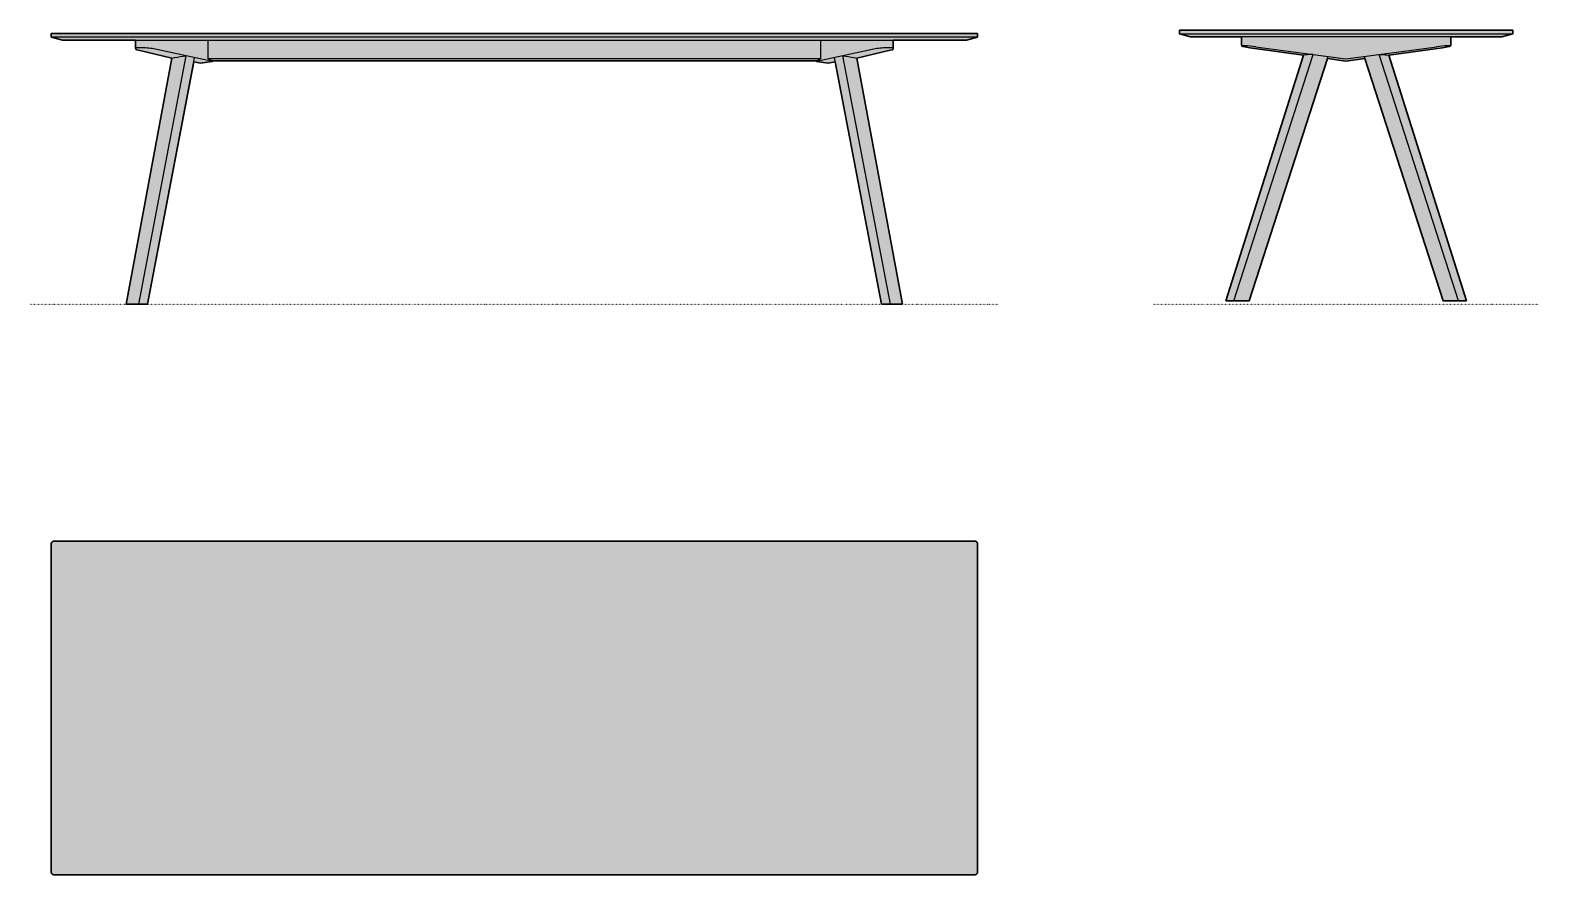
# Model space of a CAD drawing. Header units: millimetres. Extents: x 0 to 4071, y -1539 to 739.
import ezdxf

# ---------------------------------------------------------------- set-up
doc = ezdxf.new("R2010")
doc.units = ezdxf.units.MM
doc.linetypes.add('Dots', pattern=[1, 0, -1])
doc.layers.add('Blocks', color=7, linetype='Continuous')
doc.layers.add('Blocks$Fill', color=7, linetype='Continuous', true_color=0xffffff)
for name, color, linetype, lineweight, true_color in [('Blocks$Inner', 7, 'Continuous', 25, 0x007f00), ('Blocks$Outline', 7, 'Continuous', 35, 0xff3f3f), ('Groud', 7, 'Dots', 25, 0x243775)]:
    doc.layers.add(name, color=color, linetype=linetype, lineweight=lineweight, true_color=true_color)

# ---------------------------------------------------------------- blocks, each defined once
blk = doc.blocks.new('CPH 30 Dining Table Top')
at = {"layer": 'Blocks$Fill'}
blk.add_hatch(color=256, dxfattribs=at).paths.add_polyline_path([(2492, 450), (8, 450), (7.7, 450), (7.5, 450), (7.2, 450), (6.9, 449.9), (6.6, 449.9), (6.4, 449.8), (6.1, 449.8), (5.8, 449.7), (5.6, 449.6), (5.3, 449.5), (5.1, 449.4), (4.8, 449.3), (4.6, 449.2), (4.3, 449.1), (4.1, 449), (3.8, 448.8), (3.6, 448.7), (3.4, 448.5), (3.2, 448.4), (3, 448.2), (2.7, 448), (2.5, 447.8), (2.3, 447.7), (2.2, 447.5), (2, 447.3), (1.8, 447), (1.6, 446.8), (1.5, 446.6), (1.3, 446.4), (1.2, 446.2), (1, 445.9), (0.9, 445.7), (0.8, 445.4), (0.7, 445.2), (0.6, 444.9), (0.5, 444.7), (0.4, 444.4), (0.3, 444.2), (0.2, 443.9), (0.2, 443.6), (0.1, 443.4), (0.1, 443.1), (0, 442.8), (0, 442.5), (0, 442.3), (0, 442), (0, -442), (0, -442.3), (0, -442.5), (0, -442.8), (0.1, -443.1), (0.1, -443.4), (0.2, -443.6), (0.2, -443.9), (0.3, -444.2), (0.4, -444.4), (0.5, -444.7), (0.6, -444.9), (0.7, -445.2), (0.8, -445.4), (0.9, -445.7), (1, -445.9), (1.2, -446.2), (1.3, -446.4), (1.5, -446.6), (1.6, -446.8), (1.8, -447), (2, -447.3), (2.2, -447.5), (2.3, -447.7), (2.5, -447.8), (2.7, -448), (3, -448.2), (3.2, -448.4), (3.4, -448.5), (3.6, -448.7), (3.8, -448.8), (4.1, -449), (4.3, -449.1), (4.6, -449.2), (4.8, -449.3), (5.1, -449.4), (5.3, -449.5), (5.6, -449.6), (5.8, -449.7), (6.1, -449.8), (6.4, -449.8), (6.6, -449.9), (6.9, -449.9), (7.2, -450), (7.5, -450), (7.7, -450), (8, -450), (2492, -450), (2492.3, -450), (2492.5, -450), (2492.8, -450), (2493.1, -449.9), (2493.4, -449.9), (2493.6, -449.8), (2493.9, -449.8), (2494.2, -449.7), (2494.4, -449.6), (2494.7, -449.5), (2494.9, -449.4), (2495.2, -449.3), (2495.4, -449.2), (2495.7, -449.1), (2495.9, -449), (2496.2, -448.8), (2496.4, -448.7), (2496.6, -448.5), (2496.8, -448.4), (2497, -448.2), (2497.3, -448), (2497.5, -447.8), (2497.7, -447.7), (2497.8, -447.5), (2498, -447.3), (2498.2, -447), (2498.4, -446.8), (2498.5, -446.6), (2498.7, -446.4), (2498.8, -446.2), (2499, -445.9), (2499.1, -445.7), (2499.2, -445.4), (2499.3, -445.2), (2499.4, -444.9), (2499.5, -444.7), (2499.6, -444.4), (2499.7, -444.2), (2499.8, -443.9), (2499.8, -443.6), (2499.9, -443.4), (2499.9, -443.1), (2500, -442.8), (2500, -442.5), (2500, -442.3), (2500, -442), (2500, 442), (2500, 442.3), (2500, 442.5), (2500, 442.8), (2499.9, 443.1), (2499.9, 443.4), (2499.8, 443.6), (2499.8, 443.9), (2499.7, 444.2), (2499.6, 444.4), (2499.5, 444.7), (2499.4, 444.9), (2499.3, 445.2), (2499.2, 445.4), (2499.1, 445.7), (2499, 445.9), (2498.8, 446.2), (2498.7, 446.4), (2498.5, 446.6), (2498.4, 446.8), (2498.2, 447), (2498, 447.3), (2497.8, 447.5), (2497.7, 447.7), (2497.5, 447.8), (2497.3, 448), (2497, 448.2), (2496.8, 448.4), (2496.6, 448.5), (2496.4, 448.7), (2496.2, 448.8), (2495.9, 449), (2495.7, 449.1), (2495.4, 449.2), (2495.2, 449.3), (2494.9, 449.4), (2494.7, 449.5), (2494.4, 449.6), (2494.2, 449.7), (2493.9, 449.8), (2493.6, 449.8), (2493.4, 449.9), (2493.1, 449.9), (2492.8, 450), (2492.5, 450), (2492.3, 450)], flags=0)
at = {"layer": 'Blocks$Inner'}
blk.add_lwpolyline([(8, 450), (7.7, 450), (7.5, 450), (7.2, 450), (6.9, 449.9), (6.6, 449.9), (6.4, 449.8), (6.1, 449.8), (5.8, 449.7), (5.6, 449.6), (5.3, 449.5), (5.1, 449.4), (4.8, 449.3), (4.6, 449.2), (4.3, 449.1), (4.1, 449), (3.8, 448.8), (3.6, 448.7), (3.4, 448.5), (3.2, 448.4), (3, 448.2), (2.7, 448), (2.5, 447.8), (2.3, 447.7), (2.2, 447.5), (2, 447.3), (1.8, 447), (1.6, 446.8), (1.5, 446.6), (1.3, 446.4), (1.2, 446.2), (1, 445.9), (0.9, 445.7), (0.8, 445.4), (0.7, 445.2), (0.6, 444.9), (0.5, 444.7), (0.4, 444.4), (0.3, 444.2), (0.2, 443.9), (0.2, 443.6), (0.1, 443.4), (0.1, 443.1), (0, 442.8), (0, 442.5), (0, 442.3), (0, 442), (0, -442), (0, -442.3), (0, -442.5), (0, -442.8), (0.1, -443.1), (0.1, -443.4), (0.2, -443.6), (0.2, -443.9), (0.3, -444.2), (0.4, -444.4), (0.5, -444.7), (0.6, -444.9), (0.7, -445.2), (0.8, -445.4), (0.9, -445.7), (1, -445.9), (1.2, -446.2), (1.3, -446.4), (1.5, -446.6), (1.6, -446.8), (1.8, -447), (2, -447.3), (2.2, -447.5), (2.3, -447.7), (2.5, -447.8), (2.7, -448), (3, -448.2), (3.2, -448.4), (3.4, -448.5), (3.6, -448.7), (3.8, -448.8), (4.1, -449), (4.3, -449.1), (4.6, -449.2), (4.8, -449.3), (5.1, -449.4), (5.3, -449.5), (5.6, -449.6), (5.8, -449.7), (6.1, -449.8), (6.4, -449.8), (6.6, -449.9), (6.9, -449.9), (7.2, -450), (7.5, -450), (7.7, -450), (8, -450), (2492, -450), (2492.3, -450), (2492.5, -450), (2492.8, -450), (2493.1, -449.9), (2493.4, -449.9), (2493.6, -449.8), (2493.9, -449.8), (2494.2, -449.7), (2494.4, -449.6), (2494.7, -449.5), (2494.9, -449.4), (2495.2, -449.3), (2495.4, -449.2), (2495.7, -449.1), (2495.9, -449), (2496.2, -448.8), (2496.4, -448.7), (2496.6, -448.5), (2496.8, -448.4), (2497, -448.2), (2497.3, -448), (2497.5, -447.8), (2497.7, -447.7), (2497.8, -447.5), (2498, -447.3), (2498.2, -447), (2498.4, -446.8), (2498.5, -446.6), (2498.7, -446.4), (2498.8, -446.2), (2499, -445.9), (2499.1, -445.7), (2499.2, -445.4), (2499.3, -445.2), (2499.4, -444.9), (2499.5, -444.7), (2499.6, -444.4), (2499.7, -444.2), (2499.8, -443.9), (2499.8, -443.6), (2499.9, -443.4), (2499.9, -443.1), (2500, -442.8), (2500, -442.5), (2500, -442.3), (2500, -442), (2500, 442), (2500, 442.3), (2500, 442.5), (2500, 442.8), (2499.9, 443.1), (2499.9, 443.4), (2499.8, 443.6), (2499.8, 443.9), (2499.7, 444.2), (2499.6, 444.4), (2499.5, 444.7), (2499.4, 444.9), (2499.3, 445.2), (2499.2, 445.4), (2499.1, 445.7), (2499, 445.9), (2498.8, 446.2), (2498.7, 446.4), (2498.5, 446.6), (2498.4, 446.8), (2498.2, 447), (2498, 447.3), (2497.8, 447.5), (2497.7, 447.7), (2497.5, 447.8), (2497.3, 448), (2497, 448.2), (2496.8, 448.4), (2496.6, 448.5), (2496.4, 448.7), (2496.2, 448.8), (2495.9, 449), (2495.7, 449.1), (2495.4, 449.2), (2495.2, 449.3), (2494.9, 449.4), (2494.7, 449.5), (2494.4, 449.6), (2494.2, 449.7), (2493.9, 449.8), (2493.6, 449.8), (2493.4, 449.9), (2493.1, 449.9), (2492.8, 450), (2492.5, 450), (2492.3, 450), (2492, 450)], close=True, dxfattribs=at)
at = {"layer": 'Blocks$Outline'}
for points in [[(2.5, 447.8), (2.3, 447.7)], [(2.7, 448), (2.5, 447.8)], [(3, 448.2), (2.7, 448)], [(3.2, 448.4), (3, 448.2)], [(3.4, 448.5), (3.2, 448.4)], [(3.6, 448.7), (3.4, 448.5)], [(3.8, 448.8), (3.6, 448.7)], [(4.1, 449), (3.8, 448.8)], [(4.3, 449.1), (4.1, 449)], [(4.6, 449.2), (4.3, 449.1)], [(4.8, 449.3), (4.6, 449.2)], [(5.1, 449.4), (4.8, 449.3)], [(5.3, 449.5), (5.1, 449.4)], [(5.6, 449.6), (5.3, 449.5)], [(5.8, 449.7), (5.6, 449.6)], [(6.1, 449.8), (5.8, 449.7)], [(6.4, 449.8), (6.1, 449.8)], [(6.6, 449.9), (6.4, 449.8)], [(6.9, 449.9), (6.6, 449.9)], [(7.2, 450), (6.9, 449.9)], [(7.5, 450), (7.2, 450)], [(7.7, 450), (7.5, 450)], [(8, 450), (7.7, 450)], [(2492, 450), (8, 450)], [(2492.3, 450), (2492, 450)], [(2492.5, 450), (2492.3, 450)], [(2492.8, 450), (2492.5, 450)], [(2493.1, 449.9), (2492.8, 450)], [(2493.4, 449.9), (2493.1, 449.9)], [(2493.6, 449.8), (2493.4, 449.9)], [(2493.9, 449.8), (2493.6, 449.8)], [(2494.2, 449.7), (2493.9, 449.8)], [(2494.4, 449.6), (2494.2, 449.7)], [(2494.7, 449.5), (2494.4, 449.6)], [(2494.9, 449.4), (2494.7, 449.5)], [(2495.2, 449.3), (2494.9, 449.4)], [(2495.4, 449.2), (2495.2, 449.3)], [(2495.7, 449.1), (2495.4, 449.2)], [(2495.9, 449), (2495.7, 449.1)], [(2496.2, 448.8), (2495.9, 449)], [(2496.4, 448.7), (2496.2, 448.8)], [(2496.6, 448.5), (2496.4, 448.7)], [(2496.8, 448.4), (2496.6, 448.5)], [(2497, 448.2), (2496.8, 448.4)], [(2497.3, 448), (2497, 448.2)], [(2497.5, 447.8), (2497.3, 448)], [(2497.7, 447.7), (2497.5, 447.8)], [(0.1, 443.1), (0, 442.8)], [(0, 442.8), (0, 442.5)], [(0, 442.5), (0, 442.3)], [(0, 442.3), (0, 442)], [(0, 442), (0, -442)], [(0.2, 443.6), (0.1, 443.4)], [(0.1, 443.4), (0.1, 443.1)], [(0.3, 444.2), (0.2, 443.9)], [(0.2, 443.9), (0.2, 443.6)], [(0.4, 444.4), (0.3, 444.2)], [(0.5, 444.7), (0.4, 444.4)], [(0.6, 444.9), (0.5, 444.7)], [(0.7, 445.2), (0.6, 444.9)], [(0.8, 445.4), (0.7, 445.2)], [(0.9, 445.7), (0.8, 445.4)], [(1, 445.9), (0.9, 445.7)], [(1.2, 446.2), (1, 445.9)], [(1.3, 446.4), (1.2, 446.2)], [(1.5, 446.6), (1.3, 446.4)], [(1.6, 446.8), (1.5, 446.6)], [(1.8, 447), (1.6, 446.8)], [(2, 447.3), (1.8, 447)], [(2.2, 447.5), (2, 447.3)], [(2.3, 447.7), (2.2, 447.5)], [(2497.8, 447.5), (2497.7, 447.7)], [(2498, 447.3), (2497.8, 447.5)], [(2498.2, 447), (2498, 447.3)], [(2498.4, 446.8), (2498.2, 447)], [(2498.5, 446.6), (2498.4, 446.8)], [(2498.7, 446.4), (2498.5, 446.6)], [(2498.8, 446.2), (2498.7, 446.4)], [(2499, 445.9), (2498.8, 446.2)], [(2499.1, 445.7), (2499, 445.9)], [(2499.2, 445.4), (2499.1, 445.7)], [(2499.3, 445.2), (2499.2, 445.4)], [(2499.4, 444.9), (2499.3, 445.2)], [(2499.5, 444.7), (2499.4, 444.9)], [(2499.6, 444.4), (2499.5, 444.7)], [(2499.7, 444.2), (2499.6, 444.4)], [(2499.8, 443.9), (2499.7, 444.2)], [(2499.8, 443.6), (2499.8, 443.9)], [(2499.9, 443.4), (2499.8, 443.6)], [(2499.9, 443.1), (2499.9, 443.4)], [(2500, 442.8), (2499.9, 443.1)], [(2500, 442.5), (2500, 442.8)], [(2500, 442.3), (2500, 442.5)], [(2500, 442), (2500, 442.3)], [(2500, -442), (2500, 442)], [(0, -442), (0, -442.3)], [(0, -442.3), (0, -442.5)], [(0, -442.5), (0, -442.8)], [(0, -442.8), (0.1, -443.1)], [(0.1, -443.1), (0.1, -443.4)], [(0.1, -443.4), (0.2, -443.6)], [(0.2, -443.6), (0.2, -443.9)], [(0.2, -443.9), (0.3, -444.2)], [(0.3, -444.2), (0.4, -444.4)], [(0.4, -444.4), (0.5, -444.7)], [(0.5, -444.7), (0.6, -444.9)], [(0.6, -444.9), (0.7, -445.2)], [(0.7, -445.2), (0.8, -445.4)], [(0.8, -445.4), (0.9, -445.7)], [(0.9, -445.7), (1, -445.9)], [(1, -445.9), (1.2, -446.2)], [(1.2, -446.2), (1.3, -446.4)], [(1.3, -446.4), (1.5, -446.6)], [(1.5, -446.6), (1.6, -446.8)], [(1.6, -446.8), (1.8, -447)], [(1.8, -447), (2, -447.3)], [(2, -447.3), (2.2, -447.5)], [(2.2, -447.5), (2.3, -447.7)], [(2.3, -447.7), (2.5, -447.8)], [(2497.5, -447.8), (2497.7, -447.7)], [(2497.7, -447.7), (2497.8, -447.5)], [(2497.8, -447.5), (2498, -447.3)], [(2498, -447.3), (2498.2, -447)], [(2498.2, -447), (2498.4, -446.8)], [(2498.4, -446.8), (2498.5, -446.6)], [(2498.5, -446.6), (2498.7, -446.4)], [(2498.7, -446.4), (2498.8, -446.2)], [(2498.8, -446.2), (2499, -445.9)], [(2499, -445.9), (2499.1, -445.7)], [(2499.1, -445.7), (2499.2, -445.4)], [(2499.2, -445.4), (2499.3, -445.2)], [(2499.3, -445.2), (2499.4, -444.9)], [(2499.4, -444.9), (2499.5, -444.7)], [(2499.5, -444.7), (2499.6, -444.4)], [(2499.6, -444.4), (2499.7, -444.2)], [(2499.7, -444.2), (2499.8, -443.9)], [(2499.8, -443.6), (2499.9, -443.4)], [(2499.8, -443.9), (2499.8, -443.6)], [(2499.9, -443.1), (2500, -442.8)], [(2499.9, -443.4), (2499.9, -443.1)], [(2500, -442.3), (2500, -442)], [(2500, -442.5), (2500, -442.3)], [(2500, -442.8), (2500, -442.5)], [(2.5, -447.8), (2.7, -448)], [(2.7, -448), (3, -448.2)], [(3, -448.2), (3.2, -448.4)], [(3.2, -448.4), (3.4, -448.5)], [(3.4, -448.5), (3.6, -448.7)], [(3.6, -448.7), (3.8, -448.8)], [(3.8, -448.8), (4.1, -449)], [(4.1, -449), (4.3, -449.1)], [(4.3, -449.1), (4.6, -449.2)], [(4.6, -449.2), (4.8, -449.3)], [(4.8, -449.3), (5.1, -449.4)], [(5.1, -449.4), (5.3, -449.5)], [(5.3, -449.5), (5.6, -449.6)], [(5.6, -449.6), (5.8, -449.7)], [(5.8, -449.7), (6.1, -449.8)], [(6.1, -449.8), (6.4, -449.8)], [(6.4, -449.8), (6.6, -449.9)], [(6.6, -449.9), (6.9, -449.9)], [(6.9, -449.9), (7.2, -450)], [(7.2, -450), (7.5, -450)], [(7.5, -450), (7.7, -450)], [(7.7, -450), (8, -450)], [(8, -450), (2492, -450)], [(2492, -450), (2492.3, -450)], [(2492.3, -450), (2492.5, -450)], [(2492.5, -450), (2492.8, -450)], [(2492.8, -450), (2493.1, -449.9)], [(2493.1, -449.9), (2493.4, -449.9)], [(2493.4, -449.9), (2493.6, -449.8)], [(2493.6, -449.8), (2493.9, -449.8)], [(2493.9, -449.8), (2494.2, -449.7)], [(2494.2, -449.7), (2494.4, -449.6)], [(2494.4, -449.6), (2494.7, -449.5)], [(2494.7, -449.5), (2494.9, -449.4)], [(2494.9, -449.4), (2495.2, -449.3)], [(2495.2, -449.3), (2495.4, -449.2)], [(2495.4, -449.2), (2495.7, -449.1)], [(2495.7, -449.1), (2495.9, -449)], [(2495.9, -449), (2496.2, -448.8)], [(2496.2, -448.8), (2496.4, -448.7)], [(2496.4, -448.7), (2496.6, -448.5)], [(2496.6, -448.5), (2496.8, -448.4)], [(2496.8, -448.4), (2497, -448.2)], [(2497, -448.2), (2497.3, -448)], [(2497.3, -448), (2497.5, -447.8)]]:
    blk.add_lwpolyline(points, dxfattribs=at)
blk = doc.blocks.new('CPH 30 Dining Table Side')
at = {"layer": 'Blocks$Fill'}
blk.add_hatch(color=256, dxfattribs=at).paths.add_polyline_path([(520.5, 739.3), (71.6, 739.3), (71.5, 739.3), (71.5, 739.3), (71.5, 739.3), (71.5, 739.3), (71.5, 739.3), (71.5, 739.3), (71.4, 739.2), (71.4, 739.2), (71.4, 739.2), (71.4, 739.2), (71.4, 739.2), (71.4, 739.2), (71.3, 739.2), (71.3, 739.2), (71.3, 739.2), (71.3, 739.2), (71.3, 739.2), (71.3, 739.2), (71.3, 739.2), (71.2, 739.1), (71.2, 739.1), (71.2, 739.1), (71.2, 739.1), (71.2, 739.1), (71.2, 739.1), (71.2, 739.1), (71.2, 739.1), (71.2, 739.1), (71.1, 739), (71.1, 739), (71.1, 739), (71.1, 739), (71.1, 739), (71.1, 739), (71.1, 738.9), (71.1, 738.9), (71.1, 738.9), (71.1, 738.9), (71.1, 738.9), (71.1, 738.9), (71.1, 738.8), (71.1, 738.8), (71.1, 738.8), (71.1, 738.8), (71.1, 738.8), (71.1, 738.8), (71.1, 729.5), (71.1, 729.5), (71.1, 729.5), (71.1, 729.5), (71.1, 729.4), (71.1, 729.4), (71.1, 729.4), (71.1, 729.4), (71.1, 729.4), (71.1, 729.4), (71.1, 729.3), (71.1, 729.3), (71.1, 729.3), (71.1, 729.3), (71.1, 729.3), (71.1, 729.3), (71.1, 729.3), (71.1, 729.2), (71.2, 729.2), (71.2, 729.2), (71.2, 729.2), (71.2, 729.2), (71.2, 729.2), (71.2, 729.2), (71.2, 729.2), (71.2, 729.1), (71.2, 729.1), (71.3, 729.1), (71.3, 729.1), (71.3, 729.1), (71.3, 729.1), (71.3, 729.1), (71.3, 729.1), (71.3, 729.1), (71.4, 729.1), (71.4, 729.1), (71.4, 729), (71.4, 729), (71.4, 729), (71.4, 729), (71.5, 729), (71.5, 729), (71.5, 729), (71.5, 729), (71.5, 729), (71.5, 729), (71.6, 729), (71.7, 729), (100.8, 721), (239, 721), (239, 698.8), (239, 698.7), (239, 698.5), (239.1, 698.4), (239.1, 698.2), (239.1, 698.1), (239.2, 697.9), (239.2, 697.8), (239.3, 697.6), (239.4, 697.5), (239.4, 697.4), (239.5, 697.2), (239.6, 697.1), (239.7, 697), (239.7, 696.9), (239.8, 696.7), (239.9, 696.6), (240, 696.5), (240.1, 696.4), (240.2, 696.3), (240.3, 696.2), (240.5, 696.1), (240.6, 696), (240.7, 695.9), (240.8, 695.8), (240.9, 695.7), (241.1, 695.6), (241.2, 695.6), (241.3, 695.5), (241.5, 695.4), (241.6, 695.4), (241.7, 695.3), (241.9, 695.3), (242, 695.2), (242.2, 695.2), (242.3, 695.1), (242.5, 695.1), (242.6, 695.1), (242.8, 695.1), (251.9, 693.3), (261.1, 691.9), (405.7, 671.9), (196.6, 9.6), (196.6, 9.6), (196.6, 9.5), (196.6, 9.5), (196.6, 9.5), (196.6, 9.5), (196.6, 9.5), (196.6, 9.5), (196.6, 9.4), (196.6, 9.4), (196.6, 9.4), (196.6, 9.4), (196.6, 9.4), (196.6, 9.4), (196.6, 9.3), (196.6, 9.3), (196.6, 9.3), (196.6, 9.3), (196.6, 9.3), (196.6, 9.2), (196.6, 9.2), (196.6, 9.2), (196.6, 9.2), (196.6, 9.2), (196.6, 9.2), (196.7, 9.2), (196.7, 9.1), (196.7, 9.1), (196.7, 9.1), (196.7, 9.1), (196.7, 9.1), (196.7, 9.1), (196.7, 9.1), (196.7, 9.1), (196.8, 9), (196.8, 9), (196.8, 9), (196.8, 9), (196.8, 9), (196.8, 9), (196.8, 9), (196.9, 9), (196.9, 9), (196.9, 9), (196.9, 9), (196.9, 8.9), (196.9, 8.9), (197, 8.9), (197, 8.9), (197, 8.9), (197, 8.9), (197, 8.9), (197, 8.9), (197.1, 8.9), (197.1, 8.9), (259.2, 8.9), (259.2, 8.9), (259.3, 8.9), (259.3, 8.9), (259.3, 8.9), (259.3, 8.9), (259.3, 8.9), (259.3, 8.9), (259.4, 8.9), (259.4, 8.9), (259.4, 9), (259.4, 9), (259.4, 9), (259.4, 9), (259.5, 9), (259.5, 9), (259.5, 9), (259.5, 9), (259.5, 9), (259.5, 9), (259.5, 9), (259.6, 9), (259.6, 9.1), (259.6, 9.1), (259.6, 9.1), (259.6, 9.1), (259.6, 9.1), (259.6, 9.1), (259.6, 9.1), (259.6, 9.1), (259.7, 9.2), (259.7, 9.2), (259.7, 9.2), (259.7, 9.2), (259.7, 9.2), (259.7, 9.2), (259.7, 9.3), (259.7, 9.3), (471.1, 662.8), (520.5, 656), (571, 662.8), (782.4, 9.3), (782.4, 9.3), (782.4, 9.2), (782.4, 9.2), (782.4, 9.2), (782.5, 9.2), (782.5, 9.2), (782.5, 9.2), (782.5, 9.1), (782.5, 9.1), (782.5, 9.1), (782.5, 9.1), (782.5, 9.1), (782.5, 9.1), (782.5, 9.1), (782.6, 9.1), (782.6, 9), (782.6, 9), (782.6, 9), (782.6, 9), (782.6, 9), (782.6, 9), (782.7, 9), (782.7, 9), (782.7, 9), (782.7, 9), (782.7, 9), (782.7, 9), (782.7, 8.9), (782.8, 8.9), (782.8, 8.9), (782.8, 8.9), (782.8, 8.9), (782.8, 8.9), (782.8, 8.9), (782.9, 8.9), (782.9, 8.9), (782.9, 8.9), (845, 8.9), (845.1, 8.9), (845.1, 8.9), (845.1, 8.9), (845.1, 8.9), (845.1, 8.9), (845.1, 8.9), (845.2, 8.9), (845.2, 8.9), (845.2, 8.9), (845.2, 9), (845.2, 9), (845.2, 9), (845.3, 9), (845.3, 9), (845.3, 9), (845.3, 9), (845.3, 9), (845.3, 9), (845.4, 9), (845.4, 9), (845.4, 9.1), (845.4, 9.1), (845.4, 9.1), (845.4, 9.1), (845.4, 9.1), (845.4, 9.1), (845.4, 9.1), (845.5, 9.1), (845.5, 9.2), (845.5, 9.2), (845.5, 9.2), (845.5, 9.2), (845.5, 9.2), (845.5, 9.2), (845.5, 9.2), (845.5, 9.3), (845.5, 9.3), (845.5, 9.3), (845.5, 9.3), (845.5, 9.3), (845.5, 9.4), (845.5, 9.4), (845.5, 9.4), (845.5, 9.4), (845.5, 9.4), (845.5, 9.4), (845.5, 9.5), (845.5, 9.5), (845.5, 9.5), (845.5, 9.5), (845.5, 9.5), (845.5, 9.5), (845.5, 9.6), (845.5, 9.6), (636.4, 671.9), (781, 691.9), (790.2, 693.3), (799.4, 695.1), (799.5, 695.1), (799.7, 695.1), (799.8, 695.1), (799.9, 695.2), (800.1, 695.2), (800.2, 695.3), (800.4, 695.3), (800.5, 695.4), (800.7, 695.4), (800.8, 695.5), (800.9, 695.6), (801.1, 695.6), (801.2, 695.7), (801.3, 695.8), (801.4, 695.9), (801.6, 696), (801.7, 696.1), (801.8, 696.2), (801.9, 696.3), (802, 696.4), (802.1, 696.5), (802.2, 696.6), (802.3, 696.7), (802.4, 696.9), (802.5, 697), (802.5, 697.1), (802.6, 697.2), (802.7, 697.4), (802.8, 697.5), (802.8, 697.6), (802.9, 697.8), (802.9, 697.9), (803, 698.1), (803, 698.2), (803.1, 698.4), (803.1, 698.5), (803.1, 698.7), (803.1, 698.8), (803.1, 721), (941.3, 721), (970.4, 729), (970.6, 729), (970.6, 729), (970.6, 729), (970.6, 729), (970.6, 729), (970.6, 729), (970.7, 729), (970.7, 729), (970.7, 729), (970.7, 729), (970.7, 729), (970.7, 729.1), (970.8, 729.1), (970.8, 729.1), (970.8, 729.1), (970.8, 729.1), (970.8, 729.1), (970.8, 729.1), (970.9, 729.1), (970.9, 729.1), (970.9, 729.1), (970.9, 729.1), (970.9, 729.2), (970.9, 729.2), (970.9, 729.2), (970.9, 729.2), (970.9, 729.2), (971, 729.2), (971, 729.2), (971, 729.2), (971, 729.3), (971, 729.3), (971, 729.3), (971, 729.3), (971, 729.3), (971, 729.3), (971, 729.3), (971, 729.4), (971, 729.4), (971, 729.4), (971.1, 729.4), (971.1, 729.4), (971.1, 729.4), (971.1, 729.5), (971.1, 729.5), (971.1, 729.5), (971.1, 729.5), (971.1, 738.8), (971.1, 738.8), (971.1, 738.8), (971.1, 738.8), (971.1, 738.8), (971.1, 738.8), (971.1, 738.9), (971, 738.9), (971, 738.9), (971, 738.9), (971, 738.9), (971, 738.9), (971, 739), (971, 739), (971, 739), (971, 739), (971, 739), (971, 739), (971, 739.1), (971, 739.1), (970.9, 739.1), (970.9, 739.1), (970.9, 739.1), (970.9, 739.1), (970.9, 739.1), (970.9, 739.1), (970.9, 739.1), (970.9, 739.2), (970.9, 739.2), (970.8, 739.2), (970.8, 739.2), (970.8, 739.2), (970.8, 739.2), (970.8, 739.2), (970.8, 739.2), (970.7, 739.2), (970.7, 739.2), (970.7, 739.2), (970.7, 739.2), (970.7, 739.2), (970.7, 739.3), (970.6, 739.3), (970.6, 739.3), (970.6, 739.3), (970.6, 739.3), (970.6, 739.3), (970.6, 739.3)], flags=0)
at = {"layer": 'Blocks$Inner'}
blk.add_lwpolyline([(520.5, 729), (970.6, 729), (970.6, 729), (970.6, 729), (970.6, 729), (970.6, 729), (970.6, 729), (970.7, 729), (970.7, 729), (970.7, 729), (970.7, 729), (970.7, 729), (970.7, 729.1), (970.8, 729.1), (970.8, 729.1), (970.8, 729.1), (970.8, 729.1), (970.8, 729.1), (970.8, 729.1), (970.9, 729.1), (970.9, 729.1), (970.9, 729.1), (970.9, 729.1), (970.9, 729.2), (970.9, 729.2), (970.9, 729.2), (970.9, 729.2), (970.9, 729.2), (971, 729.2), (971, 729.2), (971, 729.2), (971, 729.3), (971, 729.3), (971, 729.3), (971, 729.3), (971, 729.3), (971, 729.3), (971, 729.3), (971, 729.4), (971, 729.4), (971, 729.4), (971.1, 729.4), (971.1, 729.4), (971.1, 729.4), (971.1, 729.5), (971.1, 729.5), (971.1, 729.5), (971.1, 729.5), (971.1, 738.8), (971.1, 738.8), (971.1, 738.8), (971.1, 738.8), (971.1, 738.8), (971.1, 738.8), (971.1, 738.9), (971, 738.9), (971, 738.9), (971, 738.9), (971, 738.9), (971, 738.9), (971, 739), (971, 739), (971, 739), (971, 739), (971, 739), (971, 739), (971, 739.1), (971, 739.1), (970.9, 739.1), (970.9, 739.1), (970.9, 739.1), (970.9, 739.1), (970.9, 739.1), (970.9, 739.1), (970.9, 739.1), (970.9, 739.2), (970.9, 739.2), (970.8, 739.2), (970.8, 739.2), (970.8, 739.2), (970.8, 739.2), (970.8, 739.2), (970.8, 739.2), (970.7, 739.2), (970.7, 739.2), (970.7, 739.2), (970.7, 739.2), (970.7, 739.2), (970.7, 739.3), (970.6, 739.3), (970.6, 739.3), (970.6, 739.3), (970.6, 739.3), (970.6, 739.3), (970.6, 739.3), (520.5, 739.3), (71.6, 739.3), (71.5, 739.3), (71.5, 739.3), (71.5, 739.3), (71.5, 739.3), (71.5, 739.3), (71.5, 739.3), (71.4, 739.2), (71.4, 739.2), (71.4, 739.2), (71.4, 739.2), (71.4, 739.2), (71.4, 739.2), (71.3, 739.2), (71.3, 739.2), (71.3, 739.2), (71.3, 739.2), (71.3, 739.2), (71.3, 739.2), (71.3, 739.2), (71.2, 739.1), (71.2, 739.1), (71.2, 739.1), (71.2, 739.1), (71.2, 739.1), (71.2, 739.1), (71.2, 739.1), (71.2, 739.1), (71.2, 739.1), (71.1, 739), (71.1, 739), (71.1, 739), (71.1, 739), (71.1, 739), (71.1, 739), (71.1, 738.9), (71.1, 738.9), (71.1, 738.9), (71.1, 738.9), (71.1, 738.9), (71.1, 738.9), (71.1, 738.8), (71.1, 738.8), (71.1, 738.8), (71.1, 738.8), (71.1, 738.8), (71.1, 738.8), (71.1, 729.5), (71.1, 729.5), (71.1, 729.5), (71.1, 729.5), (71.1, 729.4), (71.1, 729.4), (71.1, 729.4), (71.1, 729.4), (71.1, 729.4), (71.1, 729.4), (71.1, 729.3), (71.1, 729.3), (71.1, 729.3), (71.1, 729.3), (71.1, 729.3), (71.1, 729.3), (71.1, 729.3), (71.1, 729.2), (71.2, 729.2), (71.2, 729.2), (71.2, 729.2), (71.2, 729.2), (71.2, 729.2), (71.2, 729.2), (71.2, 729.2), (71.2, 729.1), (71.2, 729.1), (71.3, 729.1), (71.3, 729.1), (71.3, 729.1), (71.3, 729.1), (71.3, 729.1), (71.3, 729.1), (71.3, 729.1), (71.4, 729.1), (71.4, 729.1), (71.4, 729), (71.4, 729), (71.4, 729), (71.4, 729), (71.5, 729), (71.5, 729), (71.5, 729), (71.5, 729), (71.5, 729), (71.5, 729), (71.6, 729)], close=True, dxfattribs=at)
for points in [[(970.4, 729), (941.3, 721), (520.5, 721), (100.8, 721), (71.7, 729)], [(239, 721), (239, 698.8), (239, 698.7), (239, 698.5), (239.1, 698.4), (239.1, 698.2), (239.1, 698.1), (239.2, 697.9), (239.2, 697.8), (239.3, 697.6), (239.4, 697.5), (239.4, 697.4), (239.5, 697.2), (239.6, 697.1), (239.7, 697), (239.7, 696.9), (239.8, 696.7), (239.9, 696.6), (240, 696.5), (240.1, 696.4), (240.2, 696.3), (240.3, 696.2), (240.5, 696.1), (240.6, 696), (240.7, 695.9), (240.8, 695.8), (240.9, 695.7), (241.1, 695.6), (241.2, 695.6), (241.3, 695.5), (241.5, 695.4), (241.6, 695.4), (241.7, 695.3), (241.9, 695.3), (242, 695.2), (242.2, 695.2), (242.3, 695.1), (242.5, 695.1), (242.6, 695.1), (242.8, 695.1), (251.9, 693.3), (261.1, 691.9), (405.7, 671.9)], [(277.1, 694.6), (269.6, 695.6), (262.2, 696.2), (254.7, 696.7), (247.2, 696.9), (239.7, 696.9)], [(276.7, 694.6), (520.5, 661.8), (765.4, 694.6)], [(824.6, 8.9), (610.2, 673.7), (615.5, 673.7), (620.7, 673.5), (626, 673.1), (631.2, 672.6), (636.4, 671.9), (781, 691.9), (790.2, 693.3), (799.4, 695.1), (799.5, 695.1), (799.7, 695.1), (799.8, 695.1), (799.9, 695.2), (800.1, 695.2), (800.2, 695.3), (800.4, 695.3), (800.5, 695.4), (800.7, 695.4), (800.8, 695.5), (800.9, 695.6), (801.1, 695.6), (801.2, 695.7), (801.3, 695.8), (801.4, 695.9), (801.6, 696), (801.7, 696.1), (801.8, 696.2), (801.9, 696.3), (802, 696.4), (802.1, 696.5), (802.2, 696.6), (802.3, 696.7), (802.4, 696.9), (802.5, 697), (802.5, 697.1), (802.6, 697.2), (802.7, 697.4), (802.8, 697.5), (802.8, 697.6), (802.9, 697.8), (802.9, 697.9), (803, 698.1), (803, 698.2), (803.1, 698.4), (803.1, 698.5), (803.1, 698.7), (803.1, 698.8), (803.1, 721)], [(802.4, 696.9), (794.9, 696.9), (787.4, 696.7), (779.9, 696.2), (772.5, 695.6), (765.1, 694.6)], [(217.5, 8.9), (431.9, 673.7), (426.6, 673.7), (421.4, 673.5), (416.2, 673.1), (410.9, 672.6), (405.7, 671.9), (196.6, 9.6), (196.6, 9.6), (196.6, 9.5), (196.6, 9.5), (196.6, 9.5), (196.6, 9.5), (196.6, 9.5), (196.6, 9.5), (196.6, 9.4), (196.6, 9.4), (196.6, 9.4), (196.6, 9.4), (196.6, 9.4), (196.6, 9.4), (196.6, 9.3), (196.6, 9.3), (196.6, 9.3), (196.6, 9.3), (196.6, 9.3), (196.6, 9.2), (196.6, 9.2), (196.6, 9.2), (196.6, 9.2), (196.6, 9.2), (196.6, 9.2), (196.7, 9.2), (196.7, 9.1), (196.7, 9.1), (196.7, 9.1), (196.7, 9.1), (196.7, 9.1), (196.7, 9.1), (196.7, 9.1), (196.7, 9.1), (196.8, 9), (196.8, 9), (196.8, 9), (196.8, 9), (196.8, 9), (196.8, 9), (196.8, 9), (196.9, 9), (196.9, 9), (196.9, 9), (196.9, 9), (196.9, 8.9), (196.9, 8.9), (197, 8.9), (197, 8.9), (197, 8.9), (197, 8.9), (197, 8.9), (197, 8.9), (197.1, 8.9), (197.1, 8.9), (259.2, 8.9), (259.2, 8.9), (259.3, 8.9), (259.3, 8.9), (259.3, 8.9), (259.3, 8.9), (259.3, 8.9), (259.3, 8.9), (259.4, 8.9), (259.4, 8.9), (259.4, 9), (259.4, 9), (259.4, 9), (259.4, 9), (259.5, 9), (259.5, 9), (259.5, 9), (259.5, 9), (259.5, 9), (259.5, 9), (259.5, 9), (259.6, 9), (259.6, 9.1), (259.6, 9.1), (259.6, 9.1), (259.6, 9.1), (259.6, 9.1), (259.6, 9.1), (259.6, 9.1), (259.6, 9.1), (259.7, 9.2), (259.7, 9.2), (259.7, 9.2), (259.7, 9.2), (259.7, 9.2), (259.7, 9.2), (259.7, 9.3), (259.7, 9.3), (472.8, 668.2)], [(471.1, 662.8), (520.5, 656), (571, 662.8)], [(569.3, 668.2), (782.4, 9.3), (782.4, 9.3), (782.4, 9.2), (782.4, 9.2), (782.4, 9.2), (782.5, 9.2), (782.5, 9.2), (782.5, 9.2), (782.5, 9.1), (782.5, 9.1), (782.5, 9.1), (782.5, 9.1), (782.5, 9.1), (782.5, 9.1), (782.5, 9.1), (782.6, 9.1), (782.6, 9), (782.6, 9), (782.6, 9), (782.6, 9), (782.6, 9), (782.6, 9), (782.7, 9), (782.7, 9), (782.7, 9), (782.7, 9), (782.7, 9), (782.7, 9), (782.7, 8.9), (782.8, 8.9), (782.8, 8.9), (782.8, 8.9), (782.8, 8.9), (782.8, 8.9), (782.8, 8.9), (782.9, 8.9), (782.9, 8.9), (782.9, 8.9), (845, 8.9), (845.1, 8.9), (845.1, 8.9), (845.1, 8.9), (845.1, 8.9), (845.1, 8.9), (845.1, 8.9), (845.2, 8.9), (845.2, 8.9), (845.2, 8.9), (845.2, 9), (845.2, 9), (845.2, 9), (845.3, 9), (845.3, 9), (845.3, 9), (845.3, 9), (845.3, 9), (845.3, 9), (845.4, 9), (845.4, 9), (845.4, 9.1), (845.4, 9.1), (845.4, 9.1), (845.4, 9.1), (845.4, 9.1), (845.4, 9.1), (845.4, 9.1), (845.5, 9.1), (845.5, 9.2), (845.5, 9.2), (845.5, 9.2), (845.5, 9.2), (845.5, 9.2), (845.5, 9.2), (845.5, 9.2), (845.5, 9.3), (845.5, 9.3), (845.5, 9.3), (845.5, 9.3), (845.5, 9.3), (845.5, 9.4), (845.5, 9.4), (845.5, 9.4), (845.5, 9.4), (845.5, 9.4), (845.5, 9.4), (845.5, 9.5), (845.5, 9.5), (845.5, 9.5), (845.5, 9.5), (845.5, 9.5), (845.5, 9.5), (845.5, 9.6), (845.5, 9.6), (636.4, 671.9)]]:
    blk.add_lwpolyline(points, dxfattribs=at)
at = {"layer": 'Blocks$Outline'}
for points in [[(71.2, 739.1), (71.1, 739)], [(71.1, 739), (71.1, 739)], [(71.1, 739), (71.1, 739)], [(71.1, 739), (71.1, 739)], [(71.1, 739), (71.1, 739)], [(71.1, 739), (71.1, 739)], [(71.1, 739), (71.1, 738.9)], [(71.1, 738.9), (71.1, 738.9)], [(71.1, 738.9), (71.1, 738.9)], [(71.1, 738.9), (71.1, 738.9)], [(71.1, 738.9), (71.1, 738.9)], [(71.1, 738.9), (71.1, 738.9)], [(71.1, 738.9), (71.1, 738.8)], [(71.1, 738.8), (71.1, 738.8)], [(71.1, 738.8), (71.1, 738.8)], [(71.1, 738.8), (71.1, 738.8)], [(71.1, 738.8), (71.1, 738.8)], [(71.1, 738.8), (71.1, 738.8)], [(71.1, 738.8), (71.1, 729.5)], [(71.3, 739.2), (71.2, 739.1)], [(71.2, 739.1), (71.2, 739.1)], [(71.2, 739.1), (71.2, 739.1)], [(71.2, 739.1), (71.2, 739.1)], [(71.2, 739.1), (71.2, 739.1)], [(71.2, 739.1), (71.2, 739.1)], [(71.2, 739.1), (71.2, 739.1)], [(71.2, 739.1), (71.2, 739.1)], [(71.2, 739.1), (71.2, 739.1)], [(71.4, 739.2), (71.3, 739.2)], [(71.3, 739.2), (71.3, 739.2)], [(71.3, 739.2), (71.3, 739.2)], [(71.3, 739.2), (71.3, 739.2)], [(71.3, 739.2), (71.3, 739.2)], [(71.3, 739.2), (71.3, 739.2)], [(71.3, 739.2), (71.3, 739.2)], [(71.5, 739.3), (71.4, 739.2)], [(71.4, 739.2), (71.4, 739.2)], [(71.4, 739.2), (71.4, 739.2)], [(71.4, 739.2), (71.4, 739.2)], [(71.4, 739.2), (71.4, 739.2)], [(71.4, 739.2), (71.4, 739.2)], [(71.6, 739.3), (71.5, 739.3)], [(71.5, 739.3), (71.5, 739.3)], [(71.5, 739.3), (71.5, 739.3)], [(71.5, 739.3), (71.5, 739.3)], [(71.5, 739.3), (71.5, 739.3)], [(71.5, 739.3), (71.5, 739.3)], [(520.5, 739.3), (71.6, 739.3)], [(970.6, 739.3), (520.5, 739.3)], [(970.7, 739.3), (970.6, 739.3)], [(970.6, 739.3), (970.6, 739.3)], [(970.6, 739.3), (970.6, 739.3)], [(970.6, 739.3), (970.6, 739.3)], [(970.6, 739.3), (970.6, 739.3)], [(970.6, 739.3), (970.6, 739.3)], [(970.7, 739.2), (970.7, 739.3)], [(970.8, 739.2), (970.7, 739.2)], [(970.7, 739.2), (970.7, 739.2)], [(970.7, 739.2), (970.7, 739.2)], [(970.7, 739.2), (970.7, 739.2)], [(970.7, 739.2), (970.7, 739.2)], [(970.9, 739.2), (970.8, 739.2)], [(970.8, 739.2), (970.8, 739.2)], [(970.8, 739.2), (970.8, 739.2)], [(970.8, 739.2), (970.8, 739.2)], [(970.8, 739.2), (970.8, 739.2)], [(970.8, 739.2), (970.8, 739.2)], [(970.9, 739.1), (970.9, 739.2)], [(970.9, 739.2), (970.9, 739.2)], [(971, 739.1), (970.9, 739.1)], [(970.9, 739.1), (970.9, 739.1)], [(970.9, 739.1), (970.9, 739.1)], [(970.9, 739.1), (970.9, 739.1)], [(970.9, 739.1), (970.9, 739.1)], [(970.9, 739.1), (970.9, 739.1)], [(970.9, 739.1), (970.9, 739.1)], [(971, 739), (971, 739.1)], [(971, 739.1), (971, 739.1)], [(971, 738.9), (971, 739)], [(971, 739), (971, 739)], [(971, 739), (971, 739)], [(971, 739), (971, 739)], [(971, 739), (971, 739)], [(971, 739), (971, 739)], [(971.1, 738.9), (971, 738.9)], [(971, 738.9), (971, 738.9)], [(971, 738.9), (971, 738.9)], [(971, 738.9), (971, 738.9)], [(971, 738.9), (971, 738.9)], [(971.1, 738.8), (971.1, 738.9)], [(971.1, 729.5), (971.1, 738.8)], [(971.1, 738.8), (971.1, 738.8)], [(971.1, 738.8), (971.1, 738.8)], [(971.1, 738.8), (971.1, 738.8)], [(971.1, 738.8), (971.1, 738.8)], [(971.1, 738.8), (971.1, 738.8)], [(71.1, 729.5), (71.1, 729.5)], [(71.1, 729.5), (71.1, 729.5)], [(71.1, 729.5), (71.1, 729.5)], [(71.1, 729.5), (71.1, 729.4)], [(71.1, 729.4), (71.1, 729.4)], [(71.1, 729.4), (71.1, 729.4)], [(71.1, 729.4), (71.1, 729.4)], [(71.1, 729.4), (71.1, 729.4)], [(71.1, 729.4), (71.1, 729.4)], [(71.1, 729.4), (71.1, 729.3)], [(71.1, 729.3), (71.1, 729.3)], [(71.1, 729.3), (71.1, 729.3)], [(71.1, 729.3), (71.1, 729.3)], [(71.1, 729.3), (71.1, 729.3)], [(71.1, 729.3), (71.1, 729.3)], [(71.1, 729.3), (71.1, 729.3)], [(71.1, 729.3), (71.1, 729.2)], [(71.1, 729.2), (71.2, 729.2)], [(71.2, 729.2), (71.2, 729.2)], [(71.2, 729.2), (71.2, 729.2)], [(71.2, 729.2), (71.2, 729.2)], [(71.2, 729.2), (71.2, 729.2)], [(71.2, 729.2), (71.2, 729.2)], [(71.2, 729.2), (71.2, 729.2)], [(71.2, 729.2), (71.2, 729.1)], [(71.2, 729.1), (71.2, 729.1)], [(71.2, 729.1), (71.3, 729.1)], [(71.3, 729.1), (71.3, 729.1)], [(71.3, 729.1), (71.3, 729.1)], [(71.3, 729.1), (71.3, 729.1)], [(71.3, 729.1), (71.3, 729.1)], [(71.3, 729.1), (71.3, 729.1)], [(71.3, 729.1), (71.3, 729.1)], [(71.3, 729.1), (71.4, 729.1)], [(71.4, 729.1), (71.4, 729.1)], [(71.4, 729.1), (71.4, 729)], [(71.4, 729), (71.4, 729)], [(71.4, 729), (71.4, 729)], [(71.4, 729), (71.4, 729)], [(71.4, 729), (71.5, 729)], [(71.5, 729), (71.5, 729)], [(71.5, 729), (71.5, 729)], [(71.5, 729), (71.5, 729)], [(71.5, 729), (71.5, 729)], [(71.5, 729), (71.5, 729)], [(71.5, 729), (71.6, 729)], [(71.6, 729), (71.7, 729)], [(71.7, 729), (100.8, 721)], [(100.8, 721), (239, 721)], [(239, 721), (239, 698.8)], [(239, 698.8), (239, 698.7)], [(239, 698.7), (239, 698.5)], [(239, 698.5), (239.1, 698.4)], [(239.1, 698.4), (239.1, 698.2)], [(239.1, 698.2), (239.1, 698.1)], [(239.1, 698.1), (239.2, 697.9)], [(239.2, 697.9), (239.2, 697.8)], [(239.2, 697.8), (239.3, 697.6)], [(239.3, 697.6), (239.4, 697.5)], [(239.4, 697.5), (239.4, 697.4)], [(239.4, 697.4), (239.5, 697.2)], [(239.5, 697.2), (239.6, 697.1)], [(239.6, 697.1), (239.7, 697)], [(239.7, 697), (239.7, 696.9)], [(239.7, 696.9), (239.8, 696.7)], [(239.8, 696.7), (239.9, 696.6)], [(239.9, 696.6), (240, 696.5)], [(240, 696.5), (240.1, 696.4)], [(240.1, 696.4), (240.2, 696.3)], [(240.2, 696.3), (240.3, 696.2)], [(240.3, 696.2), (240.5, 696.1)], [(240.5, 696.1), (240.6, 696)], [(240.6, 696), (240.7, 695.9)], [(240.7, 695.9), (240.8, 695.8)], [(240.8, 695.8), (240.9, 695.7)], [(240.9, 695.7), (241.1, 695.6)], [(241.1, 695.6), (241.2, 695.6)], [(241.2, 695.6), (241.3, 695.5)], [(241.3, 695.5), (241.5, 695.4)], [(241.5, 695.4), (241.6, 695.4)], [(241.6, 695.4), (241.7, 695.3)], [(241.7, 695.3), (241.9, 695.3)], [(241.9, 695.3), (242, 695.2)], [(242, 695.2), (242.2, 695.2)], [(242.2, 695.2), (242.3, 695.1)], [(242.3, 695.1), (242.5, 695.1)], [(242.5, 695.1), (242.6, 695.1)], [(242.6, 695.1), (242.8, 695.1)], [(242.8, 695.1), (251.9, 693.3)], [(251.9, 693.3), (261.1, 691.9)], [(781, 691.9), (790.2, 693.3)], [(790.2, 693.3), (799.4, 695.1)], [(799.4, 695.1), (799.5, 695.1)], [(799.5, 695.1), (799.7, 695.1)], [(799.7, 695.1), (799.8, 695.1)], [(799.8, 695.1), (799.9, 695.2)], [(799.9, 695.2), (800.1, 695.2)], [(800.1, 695.2), (800.2, 695.3)], [(800.2, 695.3), (800.4, 695.3)], [(800.4, 695.3), (800.5, 695.4)], [(800.5, 695.4), (800.7, 695.4)], [(800.7, 695.4), (800.8, 695.5)], [(800.8, 695.5), (800.9, 695.6)], [(800.9, 695.6), (801.1, 695.6)], [(801.1, 695.6), (801.2, 695.7)], [(801.2, 695.7), (801.3, 695.8)], [(801.3, 695.8), (801.4, 695.9)], [(801.4, 695.9), (801.6, 696)], [(801.6, 696), (801.7, 696.1)], [(801.7, 696.1), (801.8, 696.2)], [(801.8, 696.2), (801.9, 696.3)], [(801.9, 696.3), (802, 696.4)], [(802, 696.4), (802.1, 696.5)], [(802.1, 696.5), (802.2, 696.6)], [(802.2, 696.6), (802.3, 696.7)], [(802.3, 696.7), (802.4, 696.9)], [(802.4, 696.9), (802.5, 697)], [(802.5, 697.1), (802.6, 697.2)], [(802.5, 697), (802.5, 697.1)], [(802.6, 697.2), (802.7, 697.4)], [(802.7, 697.4), (802.8, 697.5)], [(802.8, 697.6), (802.9, 697.8)], [(802.8, 697.5), (802.8, 697.6)], [(802.9, 697.9), (803, 698.1)], [(802.9, 697.8), (802.9, 697.9)], [(803, 698.2), (803.1, 698.4)], [(803, 698.1), (803, 698.2)], [(803.1, 698.8), (803.1, 721)], [(803.1, 721), (941.3, 721)], [(803.1, 698.7), (803.1, 698.8)], [(803.1, 698.5), (803.1, 698.7)], [(803.1, 698.4), (803.1, 698.5)], [(941.3, 721), (970.4, 729)], [(970.4, 729), (970.6, 729)], [(970.6, 729), (970.6, 729)], [(970.6, 729), (970.6, 729)], [(970.6, 729), (970.6, 729)], [(970.6, 729), (970.6, 729)], [(970.6, 729), (970.6, 729)], [(970.6, 729), (970.7, 729)], [(970.7, 729), (970.7, 729.1)], [(970.7, 729.1), (970.8, 729.1)], [(970.7, 729), (970.7, 729)], [(970.7, 729), (970.7, 729)], [(970.7, 729), (970.7, 729)], [(970.7, 729), (970.7, 729)], [(970.8, 729.1), (970.8, 729.1)], [(970.8, 729.1), (970.8, 729.1)], [(970.8, 729.1), (970.8, 729.1)], [(970.8, 729.1), (970.8, 729.1)], [(970.8, 729.1), (970.8, 729.1)], [(970.8, 729.1), (970.9, 729.1)], [(970.9, 729.1), (970.9, 729.2)], [(970.9, 729.2), (970.9, 729.2)], [(970.9, 729.2), (970.9, 729.2)], [(970.9, 729.2), (970.9, 729.2)], [(970.9, 729.2), (970.9, 729.2)], [(970.9, 729.2), (971, 729.2)], [(970.9, 729.1), (970.9, 729.1)], [(970.9, 729.1), (970.9, 729.1)], [(970.9, 729.1), (970.9, 729.1)], [(971, 729.3), (971, 729.4)], [(971, 729.4), (971, 729.4)], [(971, 729.4), (971, 729.4)], [(971, 729.4), (971.1, 729.4)], [(971, 729.2), (971, 729.3)], [(971, 729.3), (971, 729.3)], [(971, 729.3), (971, 729.3)], [(971, 729.3), (971, 729.3)], [(971, 729.3), (971, 729.3)], [(971, 729.3), (971, 729.3)], [(971, 729.3), (971, 729.3)], [(971, 729.2), (971, 729.2)], [(971, 729.2), (971, 729.2)], [(971.1, 729.4), (971.1, 729.5)], [(971.1, 729.5), (971.1, 729.5)], [(971.1, 729.5), (971.1, 729.5)], [(971.1, 729.5), (971.1, 729.5)], [(971.1, 729.4), (971.1, 729.4)], [(971.1, 729.4), (971.1, 729.4)], [(405.7, 671.9), (196.6, 9.6)], [(259.7, 9.3), (471.1, 662.8)], [(261.1, 691.9), (405.7, 671.9)], [(471.1, 662.8), (520.5, 656)], [(520.5, 656), (571, 662.8)], [(571, 662.8), (782.4, 9.3)], [(636.4, 671.9), (781, 691.9)], [(845.5, 9.6), (636.4, 671.9)], [(196.6, 9.6), (196.6, 9.6)], [(196.6, 9.6), (196.6, 9.5)], [(196.6, 9.5), (196.6, 9.5)], [(196.6, 9.5), (196.6, 9.5)], [(196.6, 9.5), (196.6, 9.5)], [(196.6, 9.5), (196.6, 9.5)], [(196.6, 9.5), (196.6, 9.5)], [(196.6, 9.5), (196.6, 9.4)], [(196.6, 9.4), (196.6, 9.4)], [(196.6, 9.4), (196.6, 9.4)], [(196.6, 9.4), (196.6, 9.4)], [(196.6, 9.4), (196.6, 9.4)], [(196.6, 9.4), (196.6, 9.4)], [(196.6, 9.4), (196.6, 9.3)], [(196.6, 9.3), (196.6, 9.3)], [(196.6, 9.3), (196.6, 9.3)], [(196.6, 9.3), (196.6, 9.3)], [(196.6, 9.3), (196.6, 9.3)], [(196.6, 9.3), (196.6, 9.2)], [(196.6, 9.2), (196.6, 9.2)], [(196.6, 9.2), (196.6, 9.2)], [(196.6, 9.2), (196.6, 9.2)], [(196.6, 9.2), (196.6, 9.2)], [(196.6, 9.2), (196.6, 9.2)], [(196.6, 9.2), (196.7, 9.2)], [(196.7, 9.2), (196.7, 9.1)], [(196.7, 9.1), (196.7, 9.1)], [(196.7, 9.1), (196.7, 9.1)], [(196.7, 9.1), (196.7, 9.1)], [(196.7, 9.1), (196.7, 9.1)], [(196.7, 9.1), (196.7, 9.1)], [(196.7, 9.1), (196.7, 9.1)], [(196.7, 9.1), (196.7, 9.1)], [(196.7, 9.1), (196.8, 9)], [(196.8, 9), (196.8, 9)], [(196.8, 9), (196.8, 9)], [(196.8, 9), (196.8, 9)], [(196.8, 9), (196.8, 9)], [(196.8, 9), (196.8, 9)], [(196.8, 9), (196.8, 9)], [(196.8, 9), (196.9, 9)], [(196.9, 9), (196.9, 9)], [(196.9, 9), (196.9, 9)], [(196.9, 9), (196.9, 9)], [(196.9, 9), (196.9, 8.9)], [(196.9, 8.9), (196.9, 8.9)], [(196.9, 8.9), (197, 8.9)], [(197, 8.9), (197, 8.9)], [(197, 8.9), (197, 8.9)], [(197, 8.9), (197, 8.9)], [(197, 8.9), (197, 8.9)], [(197, 8.9), (197, 8.9)], [(197, 8.9), (197.1, 8.9)], [(197.1, 8.9), (197.1, 8.9)], [(197.1, 8.9), (259.2, 8.9)], [(259.2, 8.9), (259.2, 8.9)], [(259.2, 8.9), (259.3, 8.9)], [(259.3, 8.9), (259.3, 8.9)], [(259.3, 8.9), (259.3, 8.9)], [(259.3, 8.9), (259.3, 8.9)], [(259.3, 8.9), (259.3, 8.9)], [(259.3, 8.9), (259.3, 8.9)], [(259.3, 8.9), (259.4, 8.9)], [(259.4, 8.9), (259.4, 9)], [(259.4, 9), (259.4, 9)], [(259.4, 9), (259.4, 9)], [(259.4, 9), (259.4, 9)], [(259.4, 9), (259.5, 9)], [(259.4, 8.9), (259.4, 8.9)], [(259.5, 9), (259.5, 9)], [(259.5, 9), (259.5, 9)], [(259.5, 9), (259.5, 9)], [(259.5, 9), (259.5, 9)], [(259.5, 9), (259.5, 9)], [(259.5, 9), (259.5, 9)], [(259.5, 9), (259.6, 9)], [(259.6, 9.1), (259.7, 9.2)], [(259.6, 9), (259.6, 9.1)], [(259.6, 9.1), (259.6, 9.1)], [(259.6, 9.1), (259.6, 9.1)], [(259.6, 9.1), (259.6, 9.1)], [(259.6, 9.1), (259.6, 9.1)], [(259.6, 9.1), (259.6, 9.1)], [(259.6, 9.1), (259.6, 9.1)], [(259.6, 9.1), (259.6, 9.1)], [(259.7, 9.2), (259.7, 9.3)], [(259.7, 9.3), (259.7, 9.3)], [(259.7, 9.2), (259.7, 9.2)], [(259.7, 9.2), (259.7, 9.2)], [(259.7, 9.2), (259.7, 9.2)], [(259.7, 9.2), (259.7, 9.2)], [(259.7, 9.2), (259.7, 9.2)], [(782.4, 9.3), (782.4, 9.3)], [(782.4, 9.3), (782.4, 9.2)], [(782.4, 9.2), (782.4, 9.2)], [(782.4, 9.2), (782.4, 9.2)], [(782.4, 9.2), (782.5, 9.2)], [(782.5, 9.2), (782.5, 9.2)], [(782.5, 9.2), (782.5, 9.2)], [(782.5, 9.2), (782.5, 9.1)], [(782.5, 9.1), (782.5, 9.1)], [(782.5, 9.1), (782.5, 9.1)], [(782.5, 9.1), (782.5, 9.1)], [(782.5, 9.1), (782.5, 9.1)], [(782.5, 9.1), (782.5, 9.1)], [(782.5, 9.1), (782.5, 9.1)], [(782.5, 9.1), (782.6, 9.1)], [(782.6, 9.1), (782.6, 9)], [(782.6, 9), (782.6, 9)], [(782.6, 9), (782.6, 9)], [(782.6, 9), (782.6, 9)], [(782.6, 9), (782.6, 9)], [(782.6, 9), (782.6, 9)], [(782.6, 9), (782.7, 9)], [(782.7, 9), (782.7, 9)], [(782.7, 9), (782.7, 9)], [(782.7, 9), (782.7, 9)], [(782.7, 9), (782.7, 9)], [(782.7, 9), (782.7, 9)], [(782.7, 9), (782.7, 8.9)], [(782.7, 8.9), (782.8, 8.9)], [(782.8, 8.9), (782.8, 8.9)], [(782.8, 8.9), (782.8, 8.9)], [(782.8, 8.9), (782.8, 8.9)], [(782.8, 8.9), (782.8, 8.9)], [(782.8, 8.9), (782.8, 8.9)], [(782.8, 8.9), (782.9, 8.9)], [(782.9, 8.9), (782.9, 8.9)], [(782.9, 8.9), (782.9, 8.9)], [(782.9, 8.9), (845, 8.9)], [(845, 8.9), (845.1, 8.9)], [(845.1, 8.9), (845.1, 8.9)], [(845.1, 8.9), (845.1, 8.9)], [(845.1, 8.9), (845.1, 8.9)], [(845.1, 8.9), (845.1, 8.9)], [(845.1, 8.9), (845.1, 8.9)], [(845.1, 8.9), (845.2, 8.9)], [(845.2, 8.9), (845.2, 9)], [(845.2, 9), (845.2, 9)], [(845.2, 9), (845.2, 9)], [(845.2, 9), (845.3, 9)], [(845.2, 8.9), (845.2, 8.9)], [(845.2, 8.9), (845.2, 8.9)], [(845.3, 9), (845.3, 9)], [(845.3, 9), (845.3, 9)], [(845.3, 9), (845.3, 9)], [(845.3, 9), (845.3, 9)], [(845.3, 9), (845.3, 9)], [(845.3, 9), (845.4, 9)], [(845.4, 9), (845.4, 9.1)], [(845.4, 9.1), (845.4, 9.1)], [(845.4, 9.1), (845.4, 9.1)], [(845.4, 9.1), (845.4, 9.1)], [(845.4, 9.1), (845.4, 9.1)], [(845.4, 9.1), (845.4, 9.1)], [(845.4, 9.1), (845.4, 9.1)], [(845.4, 9.1), (845.5, 9.1)], [(845.4, 9), (845.4, 9)], [(845.5, 9.5), (845.5, 9.6)], [(845.5, 9.6), (845.5, 9.6)], [(845.5, 9.4), (845.5, 9.5)], [(845.5, 9.5), (845.5, 9.5)], [(845.5, 9.5), (845.5, 9.5)], [(845.5, 9.5), (845.5, 9.5)], [(845.5, 9.5), (845.5, 9.5)], [(845.5, 9.5), (845.5, 9.5)], [(845.5, 9.3), (845.5, 9.4)], [(845.5, 9.4), (845.5, 9.4)], [(845.5, 9.4), (845.5, 9.4)], [(845.5, 9.4), (845.5, 9.4)], [(845.5, 9.4), (845.5, 9.4)], [(845.5, 9.4), (845.5, 9.4)], [(845.5, 9.2), (845.5, 9.3)], [(845.5, 9.3), (845.5, 9.3)], [(845.5, 9.3), (845.5, 9.3)], [(845.5, 9.3), (845.5, 9.3)], [(845.5, 9.3), (845.5, 9.3)], [(845.5, 9.1), (845.5, 9.2)], [(845.5, 9.2), (845.5, 9.2)], [(845.5, 9.2), (845.5, 9.2)], [(845.5, 9.2), (845.5, 9.2)], [(845.5, 9.2), (845.5, 9.2)], [(845.5, 9.2), (845.5, 9.2)], [(845.5, 9.2), (845.5, 9.2)]]:
    blk.add_lwpolyline(points, dxfattribs=at)
blk = doc.blocks.new('CPH 30 Dining Table Front')
at = {"layer": 'Blocks$Fill'}
blk.add_hatch(color=256, dxfattribs=at).paths.add_polyline_path([(57.3, 730.3), (1307.1, 730.3), (2556.3, 730.3), (2556.3, 730.3), (2556.3, 730.3), (2556.4, 730.3), (2556.4, 730.3), (2556.4, 730.3), (2556.4, 730.3), (2556.4, 730.3), (2556.4, 730.3), (2556.5, 730.3), (2556.5, 730.3), (2556.5, 730.3), (2556.5, 730.3), (2556.5, 730.3), (2556.5, 730.3), (2556.5, 730.3), (2556.6, 730.3), (2556.6, 730.3), (2556.6, 730.2), (2556.6, 730.2), (2556.6, 730.2), (2556.6, 730.2), (2556.6, 730.2), (2556.7, 730.2), (2556.7, 730.2), (2556.7, 730.2), (2556.7, 730.2), (2556.7, 730.1), (2556.7, 730.1), (2556.7, 730.1), (2556.7, 730.1), (2556.7, 730.1), (2556.7, 730.1), (2556.8, 730.1), (2556.8, 730), (2556.8, 730), (2556.8, 730), (2556.8, 730), (2556.8, 730), (2556.8, 730), (2556.8, 729.9), (2556.8, 729.9), (2556.8, 729.9), (2556.8, 729.9), (2556.8, 729.9), (2556.8, 729.9), (2556.8, 729.8), (2556.8, 720.6), (2556.8, 720.6), (2556.8, 720.6), (2556.8, 720.5), (2556.8, 720.5), (2556.8, 720.5), (2556.8, 720.5), (2556.8, 720.5), (2556.8, 720.5), (2556.8, 720.4), (2556.8, 720.4), (2556.8, 720.4), (2556.8, 720.4), (2556.8, 720.4), (2556.7, 720.4), (2556.7, 720.4), (2556.7, 720.3), (2556.7, 720.3), (2556.7, 720.3), (2556.7, 720.3), (2556.7, 720.3), (2556.7, 720.3), (2556.7, 720.3), (2556.7, 720.2), (2556.6, 720.2), (2556.6, 720.2), (2556.6, 720.2), (2556.6, 720.2), (2556.6, 720.2), (2556.6, 720.2), (2556.6, 720.2), (2556.5, 720.2), (2556.5, 720.2), (2556.5, 720.1), (2556.5, 720.1), (2556.5, 720.1), (2556.5, 720.1), (2556.5, 720.1), (2556.4, 720.1), (2556.4, 720.1), (2556.4, 720.1), (2556.4, 720.1), (2556.4, 720.1), (2556.4, 720.1), (2556.3, 720.1), (2556.3, 720.1), (2556.3, 720.1), (2526.9, 712), (2329, 712), (2329, 689.8), (2329, 689.8), (2329, 689.7), (2328.9, 689.6), (2328.9, 689.4), (2328.9, 689.3), (2328.9, 689.2), (2328.9, 689.1), (2328.8, 689), (2328.8, 688.9), (2328.8, 688.8), (2328.7, 688.7), (2328.7, 688.6), (2328.7, 688.5), (2328.6, 688.4), (2328.5, 688.3), (2328.5, 688.2), (2328.4, 688.1), (2328.4, 688), (2328.3, 687.9), (2328.2, 687.8), (2328.2, 687.7), (2328.1, 687.6), (2328, 687.5), (2327.9, 687.4), (2327.8, 687.4), (2327.7, 687.3), (2327.6, 687.2), (2327.6, 687.2), (2327.5, 687.1), (2327.4, 687), (2327.3, 687), (2327.2, 686.9), (2327.1, 686.9), (2327, 686.8), (2326.8, 686.8), (2326.7, 686.7), (2326.6, 686.7), (2326.5, 686.7), (2326.4, 686.6), (2326.3, 686.6), (2326.2, 686.6), (2326.1, 686.6), (2321.1, 685.3), (2231.2, 663.5), (2354.2, 0.6), (2354.2, 0.6), (2354.2, 0.6), (2354.2, 0.5), (2354.2, 0.5), (2354.2, 0.5), (2354.2, 0.5), (2354.2, 0.5), (2354.2, 0.5), (2354.2, 0.4), (2354.2, 0.4), (2354.2, 0.4), (2354.2, 0.4), (2354.2, 0.4), (2354.2, 0.4), (2354.2, 0.3), (2354.2, 0.3), (2354.2, 0.3), (2354.2, 0.3), (2354.2, 0.3), (2354.2, 0.3), (2354.2, 0.2), (2354.2, 0.2), (2354.1, 0.2), (2354.1, 0.2), (2354.1, 0.2), (2354.1, 0.2), (2354.1, 0.2), (2354.1, 0.1), (2354.1, 0.1), (2354.1, 0.1), (2354.1, 0.1), (2354, 0.1), (2354, 0.1), (2354, 0.1), (2354, 0.1), (2354, 0.1), (2354, 0.1), (2354, 0), (2353.9, 0), (2353.9, 0), (2353.9, 0), (2353.9, 0), (2353.9, 0), (2353.9, 0), (2353.8, 0), (2353.8, 0), (2353.8, 0), (2353.8, 0), (2353.8, 0), (2353.8, 0), (2353.7, 0), (2297.5, 0), (2297.5, 0), (2297.5, 0), (2297.5, 0), (2297.5, 0), (2297.5, 0), (2297.4, 0), (2297.4, 0), (2297.4, 0), (2297.4, 0), (2297.4, 0), (2297.4, 0), (2297.3, 0), (2297.3, 0), (2297.3, 0.1), (2297.3, 0.1), (2297.3, 0.1), (2297.3, 0.1), (2297.3, 0.1), (2297.2, 0.1), (2297.2, 0.1), (2297.2, 0.1), (2297.2, 0.1), (2297.2, 0.1), (2297.2, 0.2), (2297.2, 0.2), (2297.2, 0.2), (2297.1, 0.2), (2297.1, 0.2), (2297.1, 0.2), (2297.1, 0.2), (2297.1, 0.3), (2297.1, 0.3), (2297.1, 0.3), (2297.1, 0.3), (2297.1, 0.3), (2297.1, 0.3), (2297.1, 0.4), (2297.1, 0.4), (2297.1, 0.4), (2297.1, 0.4), (2172.2, 653.6), (2153.6, 650.5), (2122.2, 654.5), (2122.2, 654.5), (2122.2, 654.5), (2122.2, 654.5), (2122.1, 654.5), (2122.1, 654.5), (2122.1, 654.5), (2122.1, 654.5), (2122.1, 654.5), (2122.1, 654.5), (2122, 654.5), (2122, 654.5), (2122, 654.5), (2122, 654.6), (2122, 654.6), (2122, 654.6), (2122, 654.6), (2121.9, 654.6), (2121.9, 654.6), (2121.9, 654.6), (2121.9, 654.6), (2121.9, 654.6), (2121.9, 654.7), (2121.9, 654.7), (2121.9, 654.7), (2121.9, 654.7), (2121.8, 654.7), (2121.8, 654.7), (2121.8, 654.7), (2121.8, 654.8), (2121.8, 654.8), (2121.8, 654.8), (2121.8, 654.8), (2121.8, 654.8), (2121.8, 654.8), (2121.8, 654.9), (2121.8, 654.9), (2121.8, 654.9), (2121.8, 654.9), (2121.8, 654.9), (2121.8, 654.9), (2121.8, 655), (2121.8, 655), (2121.8, 656.6), (1307.1, 656.6), (491.8, 656.6), (491.8, 655), (491.8, 655), (491.8, 654.9), (491.8, 654.9), (491.8, 654.9), (491.8, 654.9), (491.8, 654.9), (491.8, 654.9), (491.8, 654.8), (491.8, 654.8), (491.8, 654.8), (491.8, 654.8), (491.8, 654.8), (491.8, 654.8), (491.8, 654.7), (491.8, 654.7), (491.8, 654.7), (491.8, 654.7), (491.7, 654.7), (491.7, 654.7), (491.7, 654.7), (491.7, 654.6), (491.7, 654.6), (491.7, 654.6), (491.7, 654.6), (491.7, 654.6), (491.6, 654.6), (491.6, 654.6), (491.6, 654.6), (491.6, 654.6), (491.6, 654.5), (491.6, 654.5), (491.6, 654.5), (491.5, 654.5), (491.5, 654.5), (491.5, 654.5), (491.5, 654.5), (491.5, 654.5), (491.5, 654.5), (491.4, 654.5), (491.4, 654.5), (491.4, 654.5), (491.4, 654.5), (460, 650.5), (441.4, 653.6), (316.5, 0.4), (316.5, 0.4), (316.5, 0.4), (316.5, 0.4), (316.5, 0.3), (316.5, 0.3), (316.5, 0.3), (316.5, 0.3), (316.5, 0.3), (316.5, 0.3), (316.5, 0.2), (316.5, 0.2), (316.5, 0.2), (316.5, 0.2), (316.4, 0.2), (316.4, 0.2), (316.4, 0.2), (316.4, 0.1), (316.4, 0.1), (316.4, 0.1), (316.4, 0.1), (316.4, 0.1), (316.3, 0.1), (316.3, 0.1), (316.3, 0.1), (316.3, 0.1), (316.3, 0.1), (316.3, 0), (316.3, 0), (316.2, 0), (316.2, 0), (316.2, 0), (316.2, 0), (316.2, 0), (316.2, 0), (316.1, 0), (316.1, 0), (316.1, 0), (316.1, 0), (316.1, 0), (316.1, 0), (259.9, 0), (259.9, 0), (259.8, 0), (259.8, 0), (259.8, 0), (259.8, 0), (259.8, 0), (259.8, 0), (259.7, 0), (259.7, 0), (259.7, 0), (259.7, 0), (259.7, 0), (259.7, 0), (259.6, 0.1), (259.6, 0.1), (259.6, 0.1), (259.6, 0.1), (259.6, 0.1), (259.6, 0.1), (259.6, 0.1), (259.5, 0.1), (259.5, 0.1), (259.5, 0.1), (259.5, 0.2), (259.5, 0.2), (259.5, 0.2), (259.5, 0.2), (259.5, 0.2), (259.4, 0.2), (259.4, 0.2), (259.4, 0.3), (259.4, 0.3), (259.4, 0.3), (259.4, 0.3), (259.4, 0.3), (259.4, 0.3), (259.4, 0.4), (259.4, 0.4), (259.4, 0.4), (259.4, 0.4), (259.4, 0.4), (259.4, 0.4), (259.4, 0.5), (259.4, 0.5), (259.4, 0.5), (259.4, 0.5), (259.4, 0.5), (259.4, 0.5), (259.4, 0.6), (259.4, 0.6), (259.4, 0.6), (382.4, 663.5), (292.5, 685.3), (287.5, 686.6), (287.4, 686.6), (287.3, 686.6), (287.2, 686.6), (287.1, 686.7), (287, 686.7), (286.9, 686.7), (286.8, 686.8), (286.7, 686.8), (286.5, 686.9), (286.4, 686.9), (286.3, 687), (286.2, 687), (286.1, 687.1), (286.1, 687.2), (286, 687.2), (285.9, 687.3), (285.8, 687.4), (285.7, 687.4), (285.6, 687.5), (285.5, 687.6), (285.5, 687.7), (285.4, 687.8), (285.3, 687.9), (285.2, 688), (285.2, 688.1), (285.1, 688.2), (285.1, 688.3), (285, 688.4), (285, 688.5), (284.9, 688.6), (284.9, 688.7), (284.8, 688.8), (284.8, 688.9), (284.8, 689), (284.7, 689.1), (284.7, 689.2), (284.7, 689.3), (284.7, 689.4), (284.7, 689.6), (284.6, 689.7), (284.6, 689.8), (284.6, 689.8), (284.6, 712), (86.8, 712), (57.3, 720.1), (57.3, 720.1), (57.3, 720.1), (57.3, 720.1), (57.2, 720.1), (57.2, 720.1), (57.2, 720.1), (57.2, 720.1), (57.2, 720.1), (57.2, 720.1), (57.1, 720.1), (57.1, 720.1), (57.1, 720.1), (57.1, 720.1), (57.1, 720.2), (57.1, 720.2), (57, 720.2), (57, 720.2), (57, 720.2), (57, 720.2), (57, 720.2), (57, 720.2), (57, 720.2), (57, 720.2), (56.9, 720.3), (56.9, 720.3), (56.9, 720.3), (56.9, 720.3), (56.9, 720.3), (56.9, 720.3), (56.9, 720.3), (56.9, 720.4), (56.9, 720.4), (56.9, 720.4), (56.8, 720.4), (56.8, 720.4), (56.8, 720.4), (56.8, 720.4), (56.8, 720.5), (56.8, 720.5), (56.8, 720.5), (56.8, 720.5), (56.8, 720.5), (56.8, 720.5), (56.8, 720.6), (56.8, 720.6), (56.8, 720.6), (56.8, 729.8), (56.8, 729.9), (56.8, 729.9), (56.8, 729.9), (56.8, 729.9), (56.8, 729.9), (56.8, 729.9), (56.8, 730), (56.8, 730), (56.8, 730), (56.8, 730), (56.8, 730), (56.8, 730), (56.9, 730.1), (56.9, 730.1), (56.9, 730.1), (56.9, 730.1), (56.9, 730.1), (56.9, 730.1), (56.9, 730.1), (56.9, 730.2), (56.9, 730.2), (56.9, 730.2), (57, 730.2), (57, 730.2), (57, 730.2), (57, 730.2), (57, 730.2), (57, 730.2), (57, 730.3), (57, 730.3), (57.1, 730.3), (57.1, 730.3), (57.1, 730.3), (57.1, 730.3), (57.1, 730.3), (57.1, 730.3), (57.2, 730.3), (57.2, 730.3), (57.2, 730.3), (57.2, 730.3), (57.2, 730.3), (57.2, 730.3), (57.3, 730.3), (57.3, 730.3), (57.3, 730.3)], flags=0)
at = {"layer": 'Blocks$Inner'}
for p, q in [((284.6, 712), (284.6, 689.8)), ((2329, 712), (2329, 689.8))]:
    blk.add_line(p, q, dxfattribs=at)
for points in [[(2556.3, 720.1), (2556.3, 720.1), (2556.3, 720.1), (2556.4, 720.1), (2556.4, 720.1), (2556.4, 720.1), (2556.4, 720.1), (2556.4, 720.1), (2556.4, 720.1), (2556.5, 720.1), (2556.5, 720.1), (2556.5, 720.1), (2556.5, 720.1), (2556.5, 720.1), (2556.5, 720.2), (2556.5, 720.2), (2556.6, 720.2), (2556.6, 720.2), (2556.6, 720.2), (2556.6, 720.2), (2556.6, 720.2), (2556.6, 720.2), (2556.6, 720.2), (2556.7, 720.2), (2556.7, 720.3), (2556.7, 720.3), (2556.7, 720.3), (2556.7, 720.3), (2556.7, 720.3), (2556.7, 720.3), (2556.7, 720.3), (2556.7, 720.4), (2556.7, 720.4), (2556.8, 720.4), (2556.8, 720.4), (2556.8, 720.4), (2556.8, 720.4), (2556.8, 720.4), (2556.8, 720.5), (2556.8, 720.5), (2556.8, 720.5), (2556.8, 720.5), (2556.8, 720.5), (2556.8, 720.5), (2556.8, 720.6), (2556.8, 720.6), (2556.8, 720.6), (2556.8, 729.8), (2556.8, 729.9), (2556.8, 729.9), (2556.8, 729.9), (2556.8, 729.9), (2556.8, 729.9), (2556.8, 729.9), (2556.8, 730), (2556.8, 730), (2556.8, 730), (2556.8, 730), (2556.8, 730), (2556.8, 730), (2556.8, 730.1), (2556.7, 730.1), (2556.7, 730.1), (2556.7, 730.1), (2556.7, 730.1), (2556.7, 730.1), (2556.7, 730.1), (2556.7, 730.2), (2556.7, 730.2), (2556.7, 730.2), (2556.7, 730.2), (2556.6, 730.2), (2556.6, 730.2), (2556.6, 730.2), (2556.6, 730.2), (2556.6, 730.2), (2556.6, 730.3), (2556.6, 730.3), (2556.5, 730.3), (2556.5, 730.3), (2556.5, 730.3), (2556.5, 730.3), (2556.5, 730.3), (2556.5, 730.3), (2556.5, 730.3), (2556.4, 730.3), (2556.4, 730.3), (2556.4, 730.3), (2556.4, 730.3), (2556.4, 730.3), (2556.4, 730.3), (2556.3, 730.3), (2556.3, 730.3), (2556.3, 730.3), (1307.1, 730.3), (57.3, 730.3), (57.3, 730.3), (57.3, 730.3), (57.3, 730.3), (57.2, 730.3), (57.2, 730.3), (57.2, 730.3), (57.2, 730.3), (57.2, 730.3), (57.2, 730.3), (57.1, 730.3), (57.1, 730.3), (57.1, 730.3), (57.1, 730.3), (57.1, 730.3), (57.1, 730.3), (57, 730.3), (57, 730.3), (57, 730.2), (57, 730.2), (57, 730.2), (57, 730.2), (57, 730.2), (57, 730.2), (56.9, 730.2), (56.9, 730.2), (56.9, 730.2), (56.9, 730.1), (56.9, 730.1), (56.9, 730.1), (56.9, 730.1), (56.9, 730.1), (56.9, 730.1), (56.9, 730.1), (56.8, 730), (56.8, 730), (56.8, 730), (56.8, 730), (56.8, 730), (56.8, 730), (56.8, 729.9), (56.8, 729.9), (56.8, 729.9), (56.8, 729.9), (56.8, 729.9), (56.8, 729.9), (56.8, 729.8), (56.8, 720.6), (56.8, 720.6), (56.8, 720.6), (56.8, 720.5), (56.8, 720.5), (56.8, 720.5), (56.8, 720.5), (56.8, 720.5), (56.8, 720.5), (56.8, 720.4), (56.8, 720.4), (56.8, 720.4), (56.8, 720.4), (56.9, 720.4), (56.9, 720.4), (56.9, 720.4), (56.9, 720.3), (56.9, 720.3), (56.9, 720.3), (56.9, 720.3), (56.9, 720.3), (56.9, 720.3), (56.9, 720.3), (57, 720.2), (57, 720.2), (57, 720.2), (57, 720.2), (57, 720.2), (57, 720.2), (57, 720.2), (57, 720.2), (57.1, 720.2), (57.1, 720.2), (57.1, 720.1), (57.1, 720.1), (57.1, 720.1), (57.1, 720.1), (57.2, 720.1), (57.2, 720.1), (57.2, 720.1), (57.2, 720.1), (57.2, 720.1), (57.2, 720.1), (57.3, 720.1), (57.3, 720.1), (57.3, 720.1), (57.3, 720.1), (86.8, 712), (1307.1, 712), (2526.9, 712), (2556.3, 720.1), (1307.1, 720.1), (57.3, 720.1)], [(2133.1, 662.1), (1307.1, 662.1), (480.5, 662.1), (480.5, 712)], [(2133.1, 712), (2133.1, 662.1), (2132.7, 661.7), (2132.3, 661.3), (2131.9, 660.9), (2131.4, 660.5), (2131, 660.1), (2130.5, 659.8), (2130, 659.4), (2129.5, 659.1), (2129, 658.8), (2128.5, 658.5), (2128, 658.3), (2127.5, 658), (2126.9, 657.8), (2126.4, 657.6), (2125.8, 657.4), (2125.2, 657.2), (2124.7, 657.1), (2124.1, 656.9), (2123.5, 656.8), (2122.9, 656.7), (2122.4, 656.6), (2121.8, 656.6), (1307.1, 656.6), (491.8, 656.6), (491.2, 656.6), (490.7, 656.7), (490.1, 656.8), (489.5, 656.9), (488.9, 657.1), (488.4, 657.2), (487.8, 657.4), (487.2, 657.6), (486.7, 657.8), (486.2, 658), (485.6, 658.3), (485.1, 658.5), (484.6, 658.8), (484.1, 659.1), (483.6, 659.4), (483.1, 659.8), (482.6, 660.1), (482.2, 660.5), (481.7, 660.9), (481.3, 661.3), (480.9, 661.7), (480.5, 662.1)], [(382.4, 663.5), (259.4, 0.6), (259.4, 0.6), (259.4, 0.6), (259.4, 0.5), (259.4, 0.5), (259.4, 0.5), (259.4, 0.5), (259.4, 0.5), (259.4, 0.5), (259.4, 0.4), (259.4, 0.4), (259.4, 0.4), (259.4, 0.4), (259.4, 0.4), (259.4, 0.4), (259.4, 0.3), (259.4, 0.3), (259.4, 0.3), (259.4, 0.3), (259.4, 0.3), (259.4, 0.3), (259.4, 0.2), (259.4, 0.2), (259.5, 0.2), (259.5, 0.2), (259.5, 0.2), (259.5, 0.2), (259.5, 0.2), (259.5, 0.1), (259.5, 0.1), (259.5, 0.1), (259.6, 0.1), (259.6, 0.1), (259.6, 0.1), (259.6, 0.1), (259.6, 0.1), (259.6, 0.1), (259.6, 0.1), (259.7, 0), (259.7, 0), (259.7, 0), (259.7, 0), (259.7, 0), (259.7, 0), (259.8, 0), (259.8, 0), (259.8, 0), (259.8, 0), (259.8, 0), (259.8, 0), (259.9, 0), (259.9, 0), (316.1, 0), (316.1, 0), (316.1, 0), (316.1, 0), (316.1, 0), (316.1, 0), (316.2, 0), (316.2, 0), (316.2, 0), (316.2, 0), (316.2, 0), (316.2, 0), (316.3, 0), (316.3, 0), (316.3, 0.1), (316.3, 0.1), (316.3, 0.1), (316.3, 0.1), (316.3, 0.1), (316.4, 0.1), (316.4, 0.1), (316.4, 0.1), (316.4, 0.1), (316.4, 0.1), (316.4, 0.2), (316.4, 0.2), (316.4, 0.2), (316.5, 0.2), (316.5, 0.2), (316.5, 0.2), (316.5, 0.2), (316.5, 0.3), (316.5, 0.3), (316.5, 0.3), (316.5, 0.3), (316.5, 0.3), (316.5, 0.3), (316.5, 0.4), (316.5, 0.4), (316.5, 0.4), (316.5, 0.4), (443.6, 664.9)], [(491.6, 654.6), (328.9, 689.6), (324.4, 690.3), (320, 690.8), (315.5, 691.2), (311, 691.4), (306.5, 691.6), (301.9, 691.6), (294.7, 691.7), (287.5, 691.6), (287.4, 691.6), (287.2, 691.6), (287.1, 691.6), (286.9, 691.6), (286.8, 691.6), (286.6, 691.6), (286.5, 691.6), (286.4, 691.5), (286.2, 691.5), (286.1, 691.5), (285.9, 691.4), (285.8, 691.4), (285.6, 691.3), (285.5, 691.3), (285.4, 691.2), (285.2, 691.2), (285.1, 691.1), (285.1, 691.1), (285, 691), (285, 691), (285, 691), (285, 690.9), (284.9, 690.9), (284.9, 690.9), (284.9, 690.8), (284.8, 690.8), (284.8, 690.8), (284.8, 690.7), (284.8, 690.7), (284.8, 690.7), (284.7, 690.6), (284.7, 690.6), (284.7, 690.5), (284.7, 690.5), (284.7, 690.5), (284.7, 690.4), (284.7, 690.4), (284.7, 690.3), (284.6, 690.3)], [(284.6, 689.9), (284.6, 689.8), (284.6, 689.7), (284.7, 689.6), (284.7, 689.4), (284.7, 689.3), (284.7, 689.2), (284.7, 689.1), (284.8, 689), (284.8, 688.9), (284.8, 688.8), (284.9, 688.7), (284.9, 688.6), (285, 688.5), (285, 688.4), (285.1, 688.3), (285.1, 688.2), (285.2, 688.1), (285.2, 688), (285.3, 687.9), (285.4, 687.8), (285.5, 687.7), (285.5, 687.6), (285.6, 687.5), (285.7, 687.4), (285.8, 687.4), (285.9, 687.3), (286, 687.2), (286.1, 687.2), (286.1, 687.1), (286.2, 687), (286.3, 687), (286.4, 686.9), (286.5, 686.9), (286.7, 686.8), (286.8, 686.8), (286.9, 686.7), (287, 686.7), (287.1, 686.7), (287.2, 686.6), (287.3, 686.6), (287.4, 686.6), (287.5, 686.6), (292.5, 685.3), (382.4, 663.5), (389.8, 665.3), (397.3, 666.8), (404.9, 668.1), (412.5, 669.2), (420.1, 670), (292, 0)], [(441.4, 653.6), (460, 650.5), (491.4, 654.5), (491.4, 654.5), (491.4, 654.5), (491.4, 654.5), (491.5, 654.5), (491.5, 654.5), (491.5, 654.5), (491.5, 654.5), (491.5, 654.5), (491.5, 654.5), (491.6, 654.5), (491.6, 654.5), (491.6, 654.5), (491.6, 654.6), (491.6, 654.6), (491.6, 654.6), (491.6, 654.6), (491.7, 654.6), (491.7, 654.6), (491.7, 654.6), (491.7, 654.6), (491.7, 654.6), (491.7, 654.7), (491.7, 654.7), (491.7, 654.7), (491.8, 654.7), (491.8, 654.7), (491.8, 654.7), (491.8, 654.7), (491.8, 654.8), (491.8, 654.8), (491.8, 654.8), (491.8, 654.8), (491.8, 654.8), (491.8, 654.8), (491.8, 654.9), (491.8, 654.9), (491.8, 654.9), (491.8, 654.9), (491.8, 654.9), (491.8, 654.9), (491.8, 655), (491.8, 655), (491.8, 656.6)], [(2172.2, 653.6), (2153.6, 650.5), (2122.2, 654.5), (2122.2, 654.5), (2122.2, 654.5), (2122.2, 654.5), (2122.1, 654.5), (2122.1, 654.5), (2122.1, 654.5), (2122.1, 654.5), (2122.1, 654.5), (2122.1, 654.5), (2122, 654.5), (2122, 654.5), (2122, 654.5), (2122, 654.6), (2122, 654.6), (2122, 654.6), (2122, 654.6), (2121.9, 654.6), (2121.9, 654.6), (2121.9, 654.6), (2121.9, 654.6), (2121.9, 654.6), (2121.9, 654.7), (2121.9, 654.7), (2121.9, 654.7), (2121.9, 654.7), (2121.8, 654.7), (2121.8, 654.7), (2121.8, 654.7), (2121.8, 654.8), (2121.8, 654.8), (2121.8, 654.8), (2121.8, 654.8), (2121.8, 654.8), (2121.8, 654.8), (2121.8, 654.9), (2121.8, 654.9), (2121.8, 654.9), (2121.8, 654.9), (2121.8, 654.9), (2121.8, 654.9), (2121.8, 655), (2121.8, 655), (2121.8, 656.6)], [(2329, 690.3), (2329, 690.3), (2328.9, 690.4), (2328.9, 690.4), (2328.9, 690.5), (2328.9, 690.5), (2328.9, 690.5), (2328.9, 690.6), (2328.9, 690.6), (2328.8, 690.7), (2328.8, 690.7), (2328.8, 690.7), (2328.8, 690.8), (2328.8, 690.8), (2328.7, 690.8), (2328.7, 690.9), (2328.7, 690.9), (2328.7, 690.9), (2328.6, 691), (2328.6, 691), (2328.6, 691), (2328.5, 691.1), (2328.5, 691.1), (2328.4, 691.2), (2328.2, 691.2), (2328.1, 691.3), (2328, 691.3), (2327.8, 691.4), (2327.7, 691.4), (2327.5, 691.5), (2327.4, 691.5), (2327.2, 691.5), (2327.1, 691.6), (2327, 691.6), (2326.8, 691.6), (2326.7, 691.6), (2326.5, 691.6), (2326.4, 691.6), (2326.2, 691.6), (2326.1, 691.6), (2318.9, 691.7), (2311.7, 691.6), (2307.2, 691.6), (2302.6, 691.4), (2298.1, 691.2), (2293.6, 690.8), (2289.2, 690.3), (2284.7, 689.6), (2122, 654.6)], [(2170, 664.9), (2297.1, 0.4), (2297.1, 0.4), (2297.1, 0.4), (2297.1, 0.4), (2297.1, 0.3), (2297.1, 0.3), (2297.1, 0.3), (2297.1, 0.3), (2297.1, 0.3), (2297.1, 0.3), (2297.1, 0.2), (2297.1, 0.2), (2297.1, 0.2), (2297.1, 0.2), (2297.2, 0.2), (2297.2, 0.2), (2297.2, 0.2), (2297.2, 0.1), (2297.2, 0.1), (2297.2, 0.1), (2297.2, 0.1), (2297.2, 0.1), (2297.3, 0.1), (2297.3, 0.1), (2297.3, 0.1), (2297.3, 0.1), (2297.3, 0.1), (2297.3, 0), (2297.3, 0), (2297.4, 0), (2297.4, 0), (2297.4, 0), (2297.4, 0), (2297.4, 0), (2297.4, 0), (2297.5, 0), (2297.5, 0), (2297.5, 0), (2297.5, 0), (2297.5, 0), (2297.5, 0), (2353.7, 0), (2353.8, 0), (2353.8, 0), (2353.8, 0), (2353.8, 0), (2353.8, 0), (2353.8, 0), (2353.9, 0), (2353.9, 0), (2353.9, 0), (2353.9, 0), (2353.9, 0), (2353.9, 0), (2354, 0), (2354, 0.1), (2354, 0.1), (2354, 0.1), (2354, 0.1), (2354, 0.1), (2354, 0.1), (2354.1, 0.1), (2354.1, 0.1), (2354.1, 0.1), (2354.1, 0.1), (2354.1, 0.2), (2354.1, 0.2), (2354.1, 0.2), (2354.1, 0.2), (2354.1, 0.2), (2354.2, 0.2), (2354.2, 0.2), (2354.2, 0.3), (2354.2, 0.3), (2354.2, 0.3), (2354.2, 0.3), (2354.2, 0.3), (2354.2, 0.3), (2354.2, 0.4), (2354.2, 0.4), (2354.2, 0.4), (2354.2, 0.4), (2354.2, 0.4), (2354.2, 0.4), (2354.2, 0.5), (2354.2, 0.5), (2354.2, 0.5), (2354.2, 0.5), (2354.2, 0.5), (2354.2, 0.5), (2354.2, 0.6), (2354.2, 0.6), (2354.2, 0.6), (2231.2, 663.5)], [(2321.6, 0), (2193.5, 670), (2201.1, 669.2), (2208.7, 668.1), (2216.3, 666.8), (2223.8, 665.3), (2231.2, 663.5), (2321.1, 685.3), (2326.1, 686.6), (2326.2, 686.6), (2326.3, 686.6), (2326.4, 686.6), (2326.5, 686.7), (2326.6, 686.7), (2326.7, 686.7), (2326.8, 686.8), (2327, 686.8), (2327.1, 686.9), (2327.2, 686.9), (2327.3, 687), (2327.4, 687), (2327.5, 687.1), (2327.6, 687.2), (2327.6, 687.2), (2327.7, 687.3), (2327.8, 687.4), (2327.9, 687.4), (2328, 687.5), (2328.1, 687.6), (2328.2, 687.7), (2328.2, 687.8), (2328.3, 687.9), (2328.4, 688), (2328.4, 688.1), (2328.5, 688.2), (2328.5, 688.3), (2328.6, 688.4), (2328.7, 688.5), (2328.7, 688.6), (2328.7, 688.7), (2328.8, 688.8), (2328.8, 688.9), (2328.8, 689), (2328.9, 689.1), (2328.9, 689.2), (2328.9, 689.3), (2328.9, 689.4), (2328.9, 689.6), (2329, 689.7), (2329, 689.8), (2329, 689.9)]]:
    blk.add_lwpolyline(points, dxfattribs=at)
at = {"layer": 'Blocks$Outline'}
for points in [[(56.8, 730), (56.9, 730.1)], [(56.8, 729.9), (56.8, 730)], [(56.8, 730), (56.8, 730)], [(56.8, 730), (56.8, 730)], [(56.8, 730), (56.8, 730)], [(56.8, 730), (56.8, 730)], [(56.8, 730), (56.8, 730)], [(56.8, 729.8), (56.8, 729.9)], [(56.8, 729.9), (56.8, 729.9)], [(56.8, 729.9), (56.8, 729.9)], [(56.8, 729.9), (56.8, 729.9)], [(56.8, 729.9), (56.8, 729.9)], [(56.8, 729.9), (56.8, 729.9)], [(56.8, 720.6), (56.8, 729.8)], [(56.8, 720.5), (56.8, 720.6)], [(56.8, 720.6), (56.8, 720.6)], [(56.8, 720.6), (56.8, 720.6)], [(56.8, 720.4), (56.8, 720.5)], [(56.8, 720.5), (56.8, 720.5)], [(56.8, 720.5), (56.8, 720.5)], [(56.8, 720.5), (56.8, 720.5)], [(56.8, 720.5), (56.8, 720.5)], [(56.8, 720.5), (56.8, 720.5)], [(56.9, 720.4), (56.8, 720.4)], [(56.8, 720.4), (56.8, 720.4)], [(56.8, 720.4), (56.8, 720.4)], [(56.8, 720.4), (56.8, 720.4)], [(56.9, 730.1), (56.9, 730.2)], [(56.9, 730.2), (56.9, 730.2)], [(56.9, 730.2), (56.9, 730.2)], [(56.9, 730.2), (57, 730.2)], [(56.9, 730.1), (56.9, 730.1)], [(56.9, 730.1), (56.9, 730.1)], [(56.9, 730.1), (56.9, 730.1)], [(56.9, 730.1), (56.9, 730.1)], [(56.9, 730.1), (56.9, 730.1)], [(56.9, 730.1), (56.9, 730.1)], [(56.9, 720.3), (56.9, 720.4)], [(56.9, 720.4), (56.9, 720.4)], [(56.9, 720.4), (56.9, 720.4)], [(57, 720.2), (56.9, 720.3)], [(56.9, 720.3), (56.9, 720.3)], [(56.9, 720.3), (56.9, 720.3)], [(56.9, 720.3), (56.9, 720.3)], [(56.9, 720.3), (56.9, 720.3)], [(56.9, 720.3), (56.9, 720.3)], [(56.9, 720.3), (56.9, 720.3)], [(57, 730.2), (57, 730.3)], [(57, 730.3), (57, 730.3)], [(57, 730.3), (57.1, 730.3)], [(57, 730.2), (57, 730.2)], [(57, 730.2), (57, 730.2)], [(57, 730.2), (57, 730.2)], [(57, 730.2), (57, 730.2)], [(57, 730.2), (57, 730.2)], [(57.1, 720.2), (57, 720.2)], [(57, 720.2), (57, 720.2)], [(57, 720.2), (57, 720.2)], [(57, 720.2), (57, 720.2)], [(57, 720.2), (57, 720.2)], [(57, 720.2), (57, 720.2)], [(57, 720.2), (57, 720.2)], [(57, 720.2), (57, 720.2)], [(57.1, 730.3), (57.1, 730.3)], [(57.1, 730.3), (57.1, 730.3)], [(57.1, 730.3), (57.1, 730.3)], [(57.1, 730.3), (57.1, 730.3)], [(57.1, 730.3), (57.1, 730.3)], [(57.1, 730.3), (57.2, 730.3)], [(57.1, 720.1), (57.1, 720.2)], [(57.1, 720.2), (57.1, 720.2)], [(57.2, 720.1), (57.1, 720.1)], [(57.1, 720.1), (57.1, 720.1)], [(57.1, 720.1), (57.1, 720.1)], [(57.1, 720.1), (57.1, 720.1)], [(57.2, 730.3), (57.2, 730.3)], [(57.2, 730.3), (57.2, 730.3)], [(57.2, 730.3), (57.2, 730.3)], [(57.2, 730.3), (57.2, 730.3)], [(57.2, 730.3), (57.2, 730.3)], [(57.2, 730.3), (57.3, 730.3)], [(57.3, 720.1), (57.2, 720.1)], [(57.2, 720.1), (57.2, 720.1)], [(57.2, 720.1), (57.2, 720.1)], [(57.2, 720.1), (57.2, 720.1)], [(57.2, 720.1), (57.2, 720.1)], [(57.2, 720.1), (57.2, 720.1)], [(57.3, 730.3), (1307.1, 730.3)], [(57.3, 730.3), (57.3, 730.3)], [(57.3, 730.3), (57.3, 730.3)], [(57.3, 730.3), (57.3, 730.3)], [(86.8, 712), (57.3, 720.1)], [(57.3, 720.1), (57.3, 720.1)], [(57.3, 720.1), (57.3, 720.1)], [(57.3, 720.1), (57.3, 720.1)], [(284.6, 712), (86.8, 712)], [(284.6, 689.8), (284.6, 712)], [(1307.1, 730.3), (2556.3, 730.3)], [(2526.9, 712), (2329, 712)], [(2329, 712), (2329, 689.8)], [(2556.3, 720.1), (2526.9, 712)], [(2556.3, 730.3), (2556.3, 730.3)], [(2556.3, 730.3), (2556.3, 730.3)], [(2556.3, 730.3), (2556.4, 730.3)], [(2556.4, 720.1), (2556.3, 720.1)], [(2556.3, 720.1), (2556.3, 720.1)], [(2556.3, 720.1), (2556.3, 720.1)], [(2556.4, 730.3), (2556.4, 730.3)], [(2556.4, 730.3), (2556.4, 730.3)], [(2556.4, 730.3), (2556.4, 730.3)], [(2556.4, 730.3), (2556.4, 730.3)], [(2556.4, 730.3), (2556.4, 730.3)], [(2556.4, 730.3), (2556.5, 730.3)], [(2556.5, 720.1), (2556.4, 720.1)], [(2556.4, 720.1), (2556.4, 720.1)], [(2556.4, 720.1), (2556.4, 720.1)], [(2556.4, 720.1), (2556.4, 720.1)], [(2556.4, 720.1), (2556.4, 720.1)], [(2556.4, 720.1), (2556.4, 720.1)], [(2556.5, 730.3), (2556.5, 730.3)], [(2556.5, 730.3), (2556.5, 730.3)], [(2556.5, 730.3), (2556.5, 730.3)], [(2556.5, 730.3), (2556.5, 730.3)], [(2556.5, 730.3), (2556.5, 730.3)], [(2556.5, 730.3), (2556.5, 730.3)], [(2556.5, 730.3), (2556.6, 730.3)], [(2556.6, 720.2), (2556.5, 720.2)], [(2556.5, 720.2), (2556.5, 720.2)], [(2556.5, 720.2), (2556.5, 720.1)], [(2556.5, 720.1), (2556.5, 720.1)], [(2556.5, 720.1), (2556.5, 720.1)], [(2556.5, 720.1), (2556.5, 720.1)], [(2556.5, 720.1), (2556.5, 720.1)], [(2556.6, 730.3), (2556.6, 730.3)], [(2556.6, 730.3), (2556.6, 730.2)], [(2556.6, 730.2), (2556.6, 730.2)], [(2556.6, 730.2), (2556.6, 730.2)], [(2556.6, 730.2), (2556.6, 730.2)], [(2556.6, 730.2), (2556.6, 730.2)], [(2556.6, 730.2), (2556.7, 730.2)], [(2556.7, 720.2), (2556.6, 720.2)], [(2556.6, 720.2), (2556.6, 720.2)], [(2556.6, 720.2), (2556.6, 720.2)], [(2556.6, 720.2), (2556.6, 720.2)], [(2556.6, 720.2), (2556.6, 720.2)], [(2556.6, 720.2), (2556.6, 720.2)], [(2556.6, 720.2), (2556.6, 720.2)], [(2556.7, 730.2), (2556.7, 730.2)], [(2556.7, 730.2), (2556.7, 730.2)], [(2556.7, 730.2), (2556.7, 730.2)], [(2556.7, 730.2), (2556.7, 730.1)], [(2556.7, 730.1), (2556.7, 730.1)], [(2556.7, 730.1), (2556.7, 730.1)], [(2556.7, 730.1), (2556.7, 730.1)], [(2556.7, 730.1), (2556.7, 730.1)], [(2556.7, 730.1), (2556.7, 730.1)], [(2556.7, 730.1), (2556.8, 730.1)], [(2556.8, 720.4), (2556.7, 720.4)], [(2556.7, 720.4), (2556.7, 720.4)], [(2556.7, 720.4), (2556.7, 720.3)], [(2556.7, 720.3), (2556.7, 720.3)], [(2556.7, 720.3), (2556.7, 720.3)], [(2556.7, 720.3), (2556.7, 720.3)], [(2556.7, 720.3), (2556.7, 720.3)], [(2556.7, 720.3), (2556.7, 720.3)], [(2556.7, 720.3), (2556.7, 720.3)], [(2556.7, 720.3), (2556.7, 720.2)], [(2556.8, 730.1), (2556.8, 730)], [(2556.8, 730), (2556.8, 730)], [(2556.8, 730), (2556.8, 730)], [(2556.8, 730), (2556.8, 730)], [(2556.8, 730), (2556.8, 730)], [(2556.8, 730), (2556.8, 730)], [(2556.8, 730), (2556.8, 729.9)], [(2556.8, 729.9), (2556.8, 729.9)], [(2556.8, 729.9), (2556.8, 729.9)], [(2556.8, 729.9), (2556.8, 729.9)], [(2556.8, 729.9), (2556.8, 729.9)], [(2556.8, 729.9), (2556.8, 729.9)], [(2556.8, 729.9), (2556.8, 729.8)], [(2556.8, 729.8), (2556.8, 720.6)], [(2556.8, 720.6), (2556.8, 720.6)], [(2556.8, 720.6), (2556.8, 720.6)], [(2556.8, 720.6), (2556.8, 720.5)], [(2556.8, 720.5), (2556.8, 720.5)], [(2556.8, 720.5), (2556.8, 720.5)], [(2556.8, 720.5), (2556.8, 720.5)], [(2556.8, 720.5), (2556.8, 720.5)], [(2556.8, 720.5), (2556.8, 720.5)], [(2556.8, 720.5), (2556.8, 720.4)], [(2556.8, 720.4), (2556.8, 720.4)], [(2556.8, 720.4), (2556.8, 720.4)], [(2556.8, 720.4), (2556.8, 720.4)], [(2556.8, 720.4), (2556.8, 720.4)], [(259.4, 0.6), (382.4, 663.5)], [(284.6, 689.7), (284.6, 689.8)], [(284.6, 689.8), (284.6, 689.8)], [(284.7, 689.6), (284.6, 689.7)], [(284.7, 689.4), (284.7, 689.6)], [(284.7, 689.3), (284.7, 689.4)], [(284.7, 689.2), (284.7, 689.3)], [(284.7, 689.1), (284.7, 689.2)], [(284.8, 689), (284.7, 689.1)], [(284.8, 688.9), (284.8, 689)], [(284.8, 688.8), (284.8, 688.9)], [(284.9, 688.7), (284.8, 688.8)], [(284.9, 688.6), (284.9, 688.7)], [(285, 688.5), (284.9, 688.6)], [(285, 688.4), (285, 688.5)], [(285.1, 688.3), (285, 688.4)], [(285.1, 688.2), (285.1, 688.3)], [(285.2, 688.1), (285.1, 688.2)], [(285.2, 688), (285.2, 688.1)], [(285.3, 687.9), (285.2, 688)], [(285.4, 687.8), (285.3, 687.9)], [(285.5, 687.7), (285.4, 687.8)], [(285.5, 687.6), (285.5, 687.7)], [(285.6, 687.5), (285.5, 687.6)], [(285.7, 687.4), (285.6, 687.5)], [(285.8, 687.4), (285.7, 687.4)], [(285.9, 687.3), (285.8, 687.4)], [(286, 687.2), (285.9, 687.3)], [(286.1, 687.2), (286, 687.2)], [(286.1, 687.1), (286.1, 687.2)], [(286.2, 687), (286.1, 687.1)], [(286.3, 687), (286.2, 687)], [(286.4, 686.9), (286.3, 687)], [(286.5, 686.9), (286.4, 686.9)], [(286.7, 686.8), (286.5, 686.9)], [(286.8, 686.8), (286.7, 686.8)], [(286.9, 686.7), (286.8, 686.8)], [(287, 686.7), (286.9, 686.7)], [(287.1, 686.7), (287, 686.7)], [(287.2, 686.6), (287.1, 686.7)], [(287.3, 686.6), (287.2, 686.6)], [(287.4, 686.6), (287.3, 686.6)], [(287.5, 686.6), (287.4, 686.6)], [(292.5, 685.3), (287.5, 686.6)], [(382.4, 663.5), (292.5, 685.3)], [(441.4, 653.6), (316.5, 0.4)], [(460, 650.5), (441.4, 653.6)], [(491.4, 654.5), (460, 650.5)], [(491.5, 654.5), (491.4, 654.5)], [(491.4, 654.5), (491.4, 654.5)], [(491.4, 654.5), (491.4, 654.5)], [(491.4, 654.5), (491.4, 654.5)], [(491.6, 654.5), (491.5, 654.5)], [(491.5, 654.5), (491.5, 654.5)], [(491.5, 654.5), (491.5, 654.5)], [(491.5, 654.5), (491.5, 654.5)], [(491.5, 654.5), (491.5, 654.5)], [(491.5, 654.5), (491.5, 654.5)], [(491.7, 654.6), (491.6, 654.6)], [(491.6, 654.6), (491.6, 654.6)], [(491.6, 654.6), (491.6, 654.6)], [(491.6, 654.6), (491.6, 654.6)], [(491.6, 654.6), (491.6, 654.5)], [(491.6, 654.5), (491.6, 654.5)], [(491.6, 654.5), (491.6, 654.5)], [(491.8, 654.7), (491.7, 654.7)], [(491.7, 654.7), (491.7, 654.7)], [(491.7, 654.7), (491.7, 654.7)], [(491.7, 654.7), (491.7, 654.6)], [(491.7, 654.6), (491.7, 654.6)], [(491.7, 654.6), (491.7, 654.6)], [(491.7, 654.6), (491.7, 654.6)], [(491.7, 654.6), (491.7, 654.6)], [(1307.1, 656.6), (491.8, 656.6)], [(491.8, 656.6), (491.8, 655)], [(491.8, 655), (491.8, 655)], [(491.8, 655), (491.8, 654.9)], [(491.8, 654.9), (491.8, 654.9)], [(491.8, 654.9), (491.8, 654.9)], [(491.8, 654.9), (491.8, 654.9)], [(491.8, 654.9), (491.8, 654.9)], [(491.8, 654.9), (491.8, 654.9)], [(491.8, 654.9), (491.8, 654.8)], [(491.8, 654.8), (491.8, 654.8)], [(491.8, 654.8), (491.8, 654.8)], [(491.8, 654.8), (491.8, 654.8)], [(491.8, 654.8), (491.8, 654.8)], [(491.8, 654.8), (491.8, 654.8)], [(491.8, 654.8), (491.8, 654.7)], [(491.8, 654.7), (491.8, 654.7)], [(491.8, 654.7), (491.8, 654.7)], [(491.8, 654.7), (491.8, 654.7)], [(2121.8, 656.6), (1307.1, 656.6)], [(2121.8, 655), (2121.8, 656.6)], [(2121.8, 654.9), (2121.8, 655)], [(2121.8, 655), (2121.8, 655)], [(2121.8, 654.8), (2121.8, 654.9)], [(2121.8, 654.9), (2121.8, 654.9)], [(2121.8, 654.9), (2121.8, 654.9)], [(2121.8, 654.9), (2121.8, 654.9)], [(2121.8, 654.9), (2121.8, 654.9)], [(2121.8, 654.9), (2121.8, 654.9)], [(2121.8, 654.7), (2121.8, 654.8)], [(2121.8, 654.8), (2121.8, 654.8)], [(2121.8, 654.8), (2121.8, 654.8)], [(2121.8, 654.8), (2121.8, 654.8)], [(2121.8, 654.8), (2121.8, 654.8)], [(2121.8, 654.8), (2121.8, 654.8)], [(2121.9, 654.7), (2121.8, 654.7)], [(2121.8, 654.7), (2121.8, 654.7)], [(2121.8, 654.7), (2121.8, 654.7)], [(2121.9, 654.6), (2121.9, 654.7)], [(2121.9, 654.7), (2121.9, 654.7)], [(2121.9, 654.7), (2121.9, 654.7)], [(2121.9, 654.7), (2121.9, 654.7)], [(2122, 654.6), (2121.9, 654.6)], [(2121.9, 654.6), (2121.9, 654.6)], [(2121.9, 654.6), (2121.9, 654.6)], [(2121.9, 654.6), (2121.9, 654.6)], [(2121.9, 654.6), (2121.9, 654.6)], [(2122, 654.5), (2122, 654.6)], [(2122, 654.6), (2122, 654.6)], [(2122, 654.6), (2122, 654.6)], [(2122, 654.6), (2122, 654.6)], [(2122.1, 654.5), (2122, 654.5)], [(2122, 654.5), (2122, 654.5)], [(2122, 654.5), (2122, 654.5)], [(2122.2, 654.5), (2122.1, 654.5)], [(2122.1, 654.5), (2122.1, 654.5)], [(2122.1, 654.5), (2122.1, 654.5)], [(2122.1, 654.5), (2122.1, 654.5)], [(2122.1, 654.5), (2122.1, 654.5)], [(2122.1, 654.5), (2122.1, 654.5)], [(2153.6, 650.5), (2122.2, 654.5)], [(2122.2, 654.5), (2122.2, 654.5)], [(2122.2, 654.5), (2122.2, 654.5)], [(2122.2, 654.5), (2122.2, 654.5)], [(2172.2, 653.6), (2153.6, 650.5)], [(2297.1, 0.4), (2172.2, 653.6)], [(2321.1, 685.3), (2231.2, 663.5)], [(2231.2, 663.5), (2354.2, 0.6)], [(2326.1, 686.6), (2321.1, 685.3)], [(2326.2, 686.6), (2326.1, 686.6)], [(2326.3, 686.6), (2326.2, 686.6)], [(2326.4, 686.6), (2326.3, 686.6)], [(2326.5, 686.7), (2326.4, 686.6)], [(2326.6, 686.7), (2326.5, 686.7)], [(2326.7, 686.7), (2326.6, 686.7)], [(2326.8, 686.8), (2326.7, 686.7)], [(2327, 686.8), (2326.8, 686.8)], [(2327.1, 686.9), (2327, 686.8)], [(2327.2, 686.9), (2327.1, 686.9)], [(2327.3, 687), (2327.2, 686.9)], [(2327.4, 687), (2327.3, 687)], [(2327.5, 687.1), (2327.4, 687)], [(2327.6, 687.2), (2327.5, 687.1)], [(2327.7, 687.3), (2327.6, 687.2)], [(2327.6, 687.2), (2327.6, 687.2)], [(2327.8, 687.4), (2327.7, 687.3)], [(2327.9, 687.4), (2327.8, 687.4)], [(2328, 687.5), (2327.9, 687.4)], [(2328.1, 687.6), (2328, 687.5)], [(2328.2, 687.7), (2328.1, 687.6)], [(2328.3, 687.9), (2328.2, 687.8)], [(2328.2, 687.8), (2328.2, 687.7)], [(2328.4, 688), (2328.3, 687.9)], [(2328.5, 688.2), (2328.4, 688.1)], [(2328.4, 688.1), (2328.4, 688)], [(2328.6, 688.4), (2328.5, 688.3)], [(2328.5, 688.3), (2328.5, 688.2)], [(2328.7, 688.5), (2328.6, 688.4)], [(2328.8, 688.8), (2328.7, 688.7)], [(2328.7, 688.7), (2328.7, 688.6)], [(2328.7, 688.6), (2328.7, 688.5)], [(2328.9, 689.1), (2328.8, 689)], [(2328.8, 689), (2328.8, 688.9)], [(2328.8, 688.9), (2328.8, 688.8)], [(2329, 689.7), (2328.9, 689.6)], [(2328.9, 689.6), (2328.9, 689.4)], [(2328.9, 689.4), (2328.9, 689.3)], [(2328.9, 689.3), (2328.9, 689.2)], [(2328.9, 689.2), (2328.9, 689.1)], [(2329, 689.8), (2329, 689.8)], [(2329, 689.8), (2329, 689.7)], [(259.4, 0.5), (259.4, 0.6)], [(259.4, 0.6), (259.4, 0.6)], [(259.4, 0.6), (259.4, 0.6)], [(259.4, 0.4), (259.4, 0.5)], [(259.4, 0.5), (259.4, 0.5)], [(259.4, 0.5), (259.4, 0.5)], [(259.4, 0.5), (259.4, 0.5)], [(259.4, 0.5), (259.4, 0.5)], [(259.4, 0.5), (259.4, 0.5)], [(259.4, 0.3), (259.4, 0.4)], [(259.4, 0.4), (259.4, 0.4)], [(259.4, 0.4), (259.4, 0.4)], [(259.4, 0.4), (259.4, 0.4)], [(259.4, 0.4), (259.4, 0.4)], [(259.4, 0.4), (259.4, 0.4)], [(259.4, 0.2), (259.4, 0.3)], [(259.4, 0.3), (259.4, 0.3)], [(259.4, 0.3), (259.4, 0.3)], [(259.4, 0.3), (259.4, 0.3)], [(259.4, 0.3), (259.4, 0.3)], [(259.4, 0.3), (259.4, 0.3)], [(259.5, 0.2), (259.4, 0.2)], [(259.4, 0.2), (259.4, 0.2)], [(259.5, 0.1), (259.5, 0.2)], [(259.5, 0.2), (259.5, 0.2)], [(259.5, 0.2), (259.5, 0.2)], [(259.5, 0.2), (259.5, 0.2)], [(259.5, 0.2), (259.5, 0.2)], [(259.6, 0.1), (259.5, 0.1)], [(259.5, 0.1), (259.5, 0.1)], [(259.5, 0.1), (259.5, 0.1)], [(259.7, 0), (259.6, 0.1)], [(259.6, 0.1), (259.6, 0.1)], [(259.6, 0.1), (259.6, 0.1)], [(259.6, 0.1), (259.6, 0.1)], [(259.6, 0.1), (259.6, 0.1)], [(259.6, 0.1), (259.6, 0.1)], [(259.6, 0.1), (259.6, 0.1)], [(259.8, 0), (259.7, 0)], [(259.7, 0), (259.7, 0)], [(259.7, 0), (259.7, 0)], [(259.7, 0), (259.7, 0)], [(259.7, 0), (259.7, 0)], [(259.7, 0), (259.7, 0)], [(259.9, 0), (259.8, 0)], [(259.8, 0), (259.8, 0)], [(259.8, 0), (259.8, 0)], [(259.8, 0), (259.8, 0)], [(259.8, 0), (259.8, 0)], [(259.8, 0), (259.8, 0)], [(316.1, 0), (259.9, 0)], [(259.9, 0), (259.9, 0)], [(316.2, 0), (316.1, 0)], [(316.1, 0), (316.1, 0)], [(316.1, 0), (316.1, 0)], [(316.1, 0), (316.1, 0)], [(316.1, 0), (316.1, 0)], [(316.1, 0), (316.1, 0)], [(316.3, 0), (316.2, 0)], [(316.2, 0), (316.2, 0)], [(316.2, 0), (316.2, 0)], [(316.2, 0), (316.2, 0)], [(316.2, 0), (316.2, 0)], [(316.2, 0), (316.2, 0)], [(316.4, 0.1), (316.3, 0.1)], [(316.3, 0.1), (316.3, 0.1)], [(316.3, 0.1), (316.3, 0.1)], [(316.3, 0.1), (316.3, 0.1)], [(316.3, 0.1), (316.3, 0.1)], [(316.3, 0.1), (316.3, 0)], [(316.3, 0), (316.3, 0)], [(316.5, 0.2), (316.4, 0.2)], [(316.4, 0.2), (316.4, 0.2)], [(316.4, 0.2), (316.4, 0.2)], [(316.4, 0.2), (316.4, 0.1)], [(316.4, 0.1), (316.4, 0.1)], [(316.4, 0.1), (316.4, 0.1)], [(316.4, 0.1), (316.4, 0.1)], [(316.4, 0.1), (316.4, 0.1)], [(316.5, 0.4), (316.5, 0.4)], [(316.5, 0.4), (316.5, 0.4)], [(316.5, 0.4), (316.5, 0.4)], [(316.5, 0.4), (316.5, 0.3)], [(316.5, 0.3), (316.5, 0.3)], [(316.5, 0.3), (316.5, 0.3)], [(316.5, 0.3), (316.5, 0.3)], [(316.5, 0.3), (316.5, 0.3)], [(316.5, 0.3), (316.5, 0.3)], [(316.5, 0.3), (316.5, 0.2)], [(316.5, 0.2), (316.5, 0.2)], [(316.5, 0.2), (316.5, 0.2)], [(316.5, 0.2), (316.5, 0.2)], [(2297.1, 0.3), (2297.1, 0.4)], [(2297.1, 0.4), (2297.1, 0.4)], [(2297.1, 0.4), (2297.1, 0.4)], [(2297.1, 0.4), (2297.1, 0.4)], [(2297.1, 0.2), (2297.1, 0.3)], [(2297.1, 0.3), (2297.1, 0.3)], [(2297.1, 0.3), (2297.1, 0.3)], [(2297.1, 0.3), (2297.1, 0.3)], [(2297.1, 0.3), (2297.1, 0.3)], [(2297.1, 0.3), (2297.1, 0.3)], [(2297.2, 0.2), (2297.1, 0.2)], [(2297.1, 0.2), (2297.1, 0.2)], [(2297.1, 0.2), (2297.1, 0.2)], [(2297.1, 0.2), (2297.1, 0.2)], [(2297.2, 0.1), (2297.2, 0.2)], [(2297.2, 0.2), (2297.2, 0.2)], [(2297.2, 0.2), (2297.2, 0.2)], [(2297.3, 0.1), (2297.2, 0.1)], [(2297.2, 0.1), (2297.2, 0.1)], [(2297.2, 0.1), (2297.2, 0.1)], [(2297.2, 0.1), (2297.2, 0.1)], [(2297.2, 0.1), (2297.2, 0.1)], [(2297.3, 0), (2297.3, 0.1)], [(2297.3, 0.1), (2297.3, 0.1)], [(2297.3, 0.1), (2297.3, 0.1)], [(2297.3, 0.1), (2297.3, 0.1)], [(2297.3, 0.1), (2297.3, 0.1)], [(2297.4, 0), (2297.3, 0)], [(2297.3, 0), (2297.3, 0)], [(2297.5, 0), (2297.4, 0)], [(2297.4, 0), (2297.4, 0)], [(2297.4, 0), (2297.4, 0)], [(2297.4, 0), (2297.4, 0)], [(2297.4, 0), (2297.4, 0)], [(2297.4, 0), (2297.4, 0)], [(2353.7, 0), (2297.5, 0)], [(2297.5, 0), (2297.5, 0)], [(2297.5, 0), (2297.5, 0)], [(2297.5, 0), (2297.5, 0)], [(2297.5, 0), (2297.5, 0)], [(2297.5, 0), (2297.5, 0)], [(2353.8, 0), (2353.7, 0)], [(2353.9, 0), (2353.8, 0)], [(2353.8, 0), (2353.8, 0)], [(2353.8, 0), (2353.8, 0)], [(2353.8, 0), (2353.8, 0)], [(2353.8, 0), (2353.8, 0)], [(2353.8, 0), (2353.8, 0)], [(2354, 0), (2353.9, 0)], [(2353.9, 0), (2353.9, 0)], [(2353.9, 0), (2353.9, 0)], [(2353.9, 0), (2353.9, 0)], [(2353.9, 0), (2353.9, 0)], [(2353.9, 0), (2353.9, 0)], [(2354.1, 0.1), (2354, 0.1)], [(2354, 0.1), (2354, 0.1)], [(2354, 0.1), (2354, 0.1)], [(2354, 0.1), (2354, 0.1)], [(2354, 0.1), (2354, 0.1)], [(2354, 0.1), (2354, 0.1)], [(2354, 0.1), (2354, 0)], [(2354.2, 0.2), (2354.1, 0.2)], [(2354.1, 0.2), (2354.1, 0.2)], [(2354.1, 0.2), (2354.1, 0.2)], [(2354.1, 0.2), (2354.1, 0.2)], [(2354.1, 0.2), (2354.1, 0.2)], [(2354.1, 0.2), (2354.1, 0.1)], [(2354.1, 0.1), (2354.1, 0.1)], [(2354.1, 0.1), (2354.1, 0.1)], [(2354.1, 0.1), (2354.1, 0.1)], [(2354.2, 0.6), (2354.2, 0.6)], [(2354.2, 0.6), (2354.2, 0.6)], [(2354.2, 0.6), (2354.2, 0.5)], [(2354.2, 0.5), (2354.2, 0.5)], [(2354.2, 0.5), (2354.2, 0.5)], [(2354.2, 0.5), (2354.2, 0.5)], [(2354.2, 0.5), (2354.2, 0.5)], [(2354.2, 0.5), (2354.2, 0.5)], [(2354.2, 0.5), (2354.2, 0.4)], [(2354.2, 0.4), (2354.2, 0.4)], [(2354.2, 0.4), (2354.2, 0.4)], [(2354.2, 0.4), (2354.2, 0.4)], [(2354.2, 0.4), (2354.2, 0.4)], [(2354.2, 0.4), (2354.2, 0.4)], [(2354.2, 0.4), (2354.2, 0.3)], [(2354.2, 0.3), (2354.2, 0.3)], [(2354.2, 0.3), (2354.2, 0.3)], [(2354.2, 0.3), (2354.2, 0.3)], [(2354.2, 0.3), (2354.2, 0.3)], [(2354.2, 0.3), (2354.2, 0.3)], [(2354.2, 0.3), (2354.2, 0.2)], [(2354.2, 0.2), (2354.2, 0.2)]]:
    blk.add_lwpolyline(points, dxfattribs=at)

msp = doc.modelspace()

# ---------------------------------------------------------------- linework, layer by layer
at = {"layer": 'Groud'}
for points in [[(0, 0), (2614.2, 0)], [(3030.3, 0), (4071.3, 0)]]:
    msp.add_lwpolyline(points, dxfattribs=at)

# ---------------------------------------------------------------- block references
at = {"layer": 'Blocks'}
for name, p in [('CPH 30 Dining Table Side', (3030.3, 0)), ('CPH 30 Dining Table Front', (0, 0)), ('CPH 30 Dining Table Top', (56.8, -1088.7))]:
    msp.add_blockref(name, p, dxfattribs=at)

doc.saveas('drawing.dxf')
